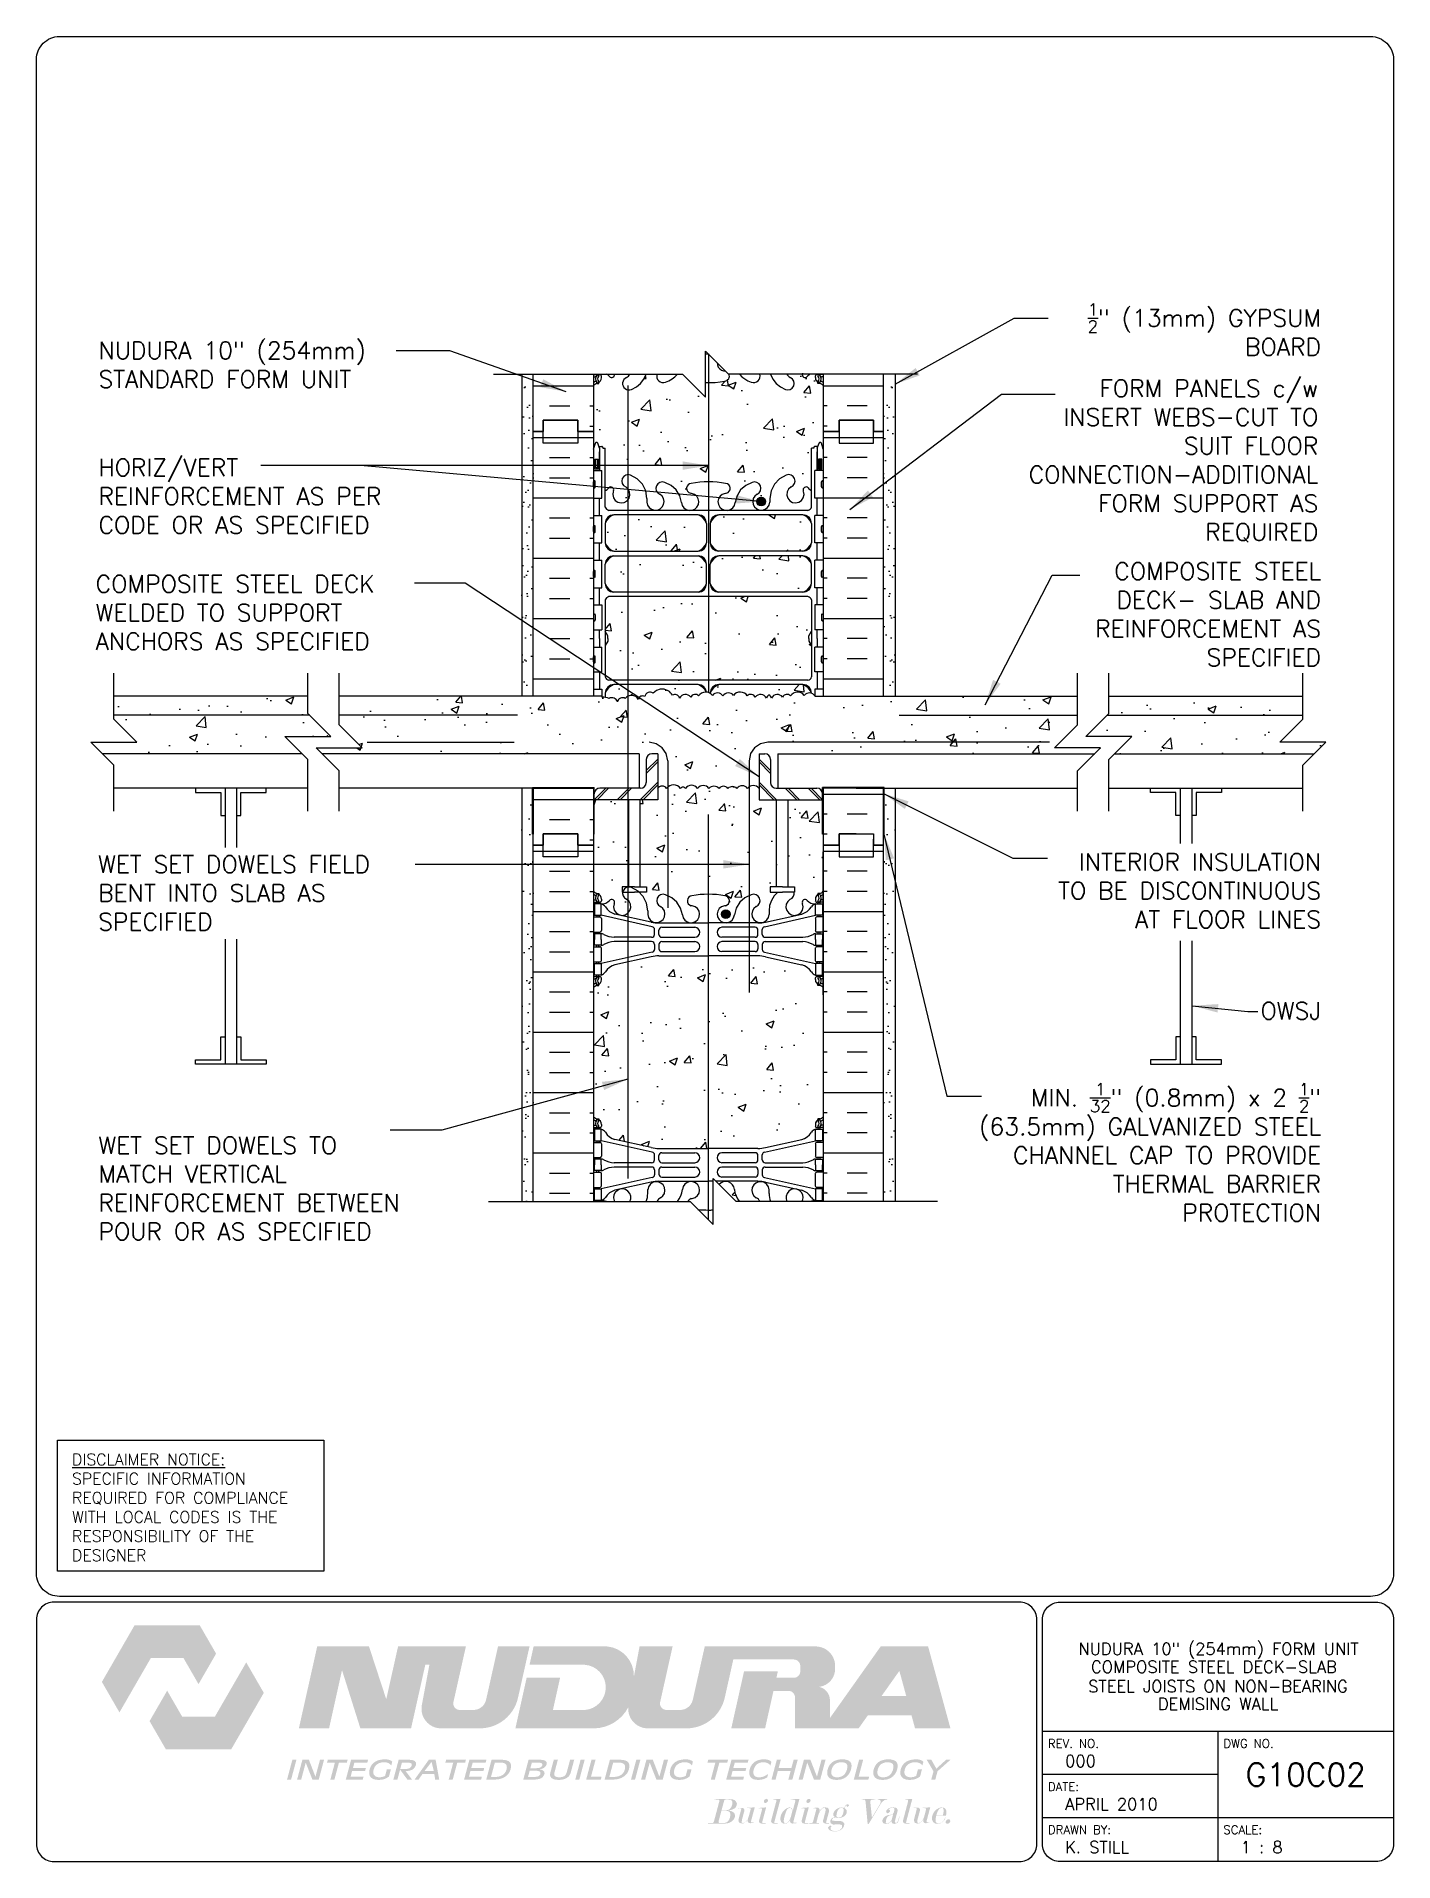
# Paper-space layout 'G10C02' of a CAD drawing. Header units: inches. Extents: x 0.42 to 7.8, y 0.49 to 10.41.
# The model-space entities are those that its viewports show. They can reach past a viewport. Long polylines and large blocks are cut down to what shows.
import ezdxf
from ezdxf.enums import TextEntityAlignment as Align

# ---------------------------------------------------------------- set-up
doc = ezdxf.new("R2010")
doc.units = ezdxf.units.IN
doc.header["$LTSCALE"] = 0.5
doc.header["$MEASUREMENT"] = 0
doc.linetypes.add('DASHED2', pattern=[0.375, 0.25, -0.125])
doc.linetypes.add('HIDDEN2', pattern=[0.1875, 0.125, -0.0625])
for name, color, linetype in [('HATCH', 12, 'Continuous'), ('line25', 2, 'Continuous'), ('LINE3', 3, 'Continuous'), ('LINE50', 5, 'Continuous'), ('LINE9', 9, 'Continuous'), ('LOGO', 7, 'Continuous'), ('TBK_LINE65', 3, 'Continuous'), ('TBK_TEXT', 4, 'Continuous'), ('TEXT', 4, 'Continuous'), ('Web_Edge', 9, 'Continuous')]:
    doc.layers.add(name, color=color, linetype=linetype)
doc.styles.add('DIM', font='romans.shx', dxfattribs={"width": 0.7})
doc.styles.add('ROMANS', font='romans.shx', dxfattribs={"height": 0.75})
doc.styles.get("Standard").update_dxf_attribs({"font": 'romans.shx', "height": 0.75})
doc.linetypes.add('STEEL', pattern='A,0.5,-0.2,["X",Standard,S=0.1,R=0,X=-0.1,Y=-0.05],-0.1', length=0.8)
doc.dimstyles.new('ext_12', dxfattribs={"dimscale": 12, "dimtxt": 0.09375, "dimasz": 0.09375, "dimexe": 0.09375, "dimexo": 0.0625, "dimgap": 0.0625, "dimtad": 1, "dimdec": 1, "dimzin": 3, "dimdsep": 46, "dimlunit": 4, "dimtxsty": 'DIM', "dimcen": 0.09, "dimdle": 0.09375, "dimclrt": 4, "dimadec": 0, "dimazin": 0, "dimtfac": 1, "dimtdec": 1, "dimtmove": 2, "dimatfit": 3, "dimfxl": 1, "dimfrac": 2, "dimtolj": 1, "dimtzin": 0, "dimarcsym": 0})
pattern_1 = [(37.5, (278.6297, 32.35325), (-0.0314967, 0.963412), [0, -0.76, 0, -0.85, 0, -0.8125]), (7.5, (278.6297, 32.3532), (0.884888, 1.411073), [0, -0.41, 0, -0.685, 0, -0.2625]), (327.5, (278.0147, 32.35325), (1.557071, 0.0028295), [0, -0.25, 0, -0.9, 0, -1.175]), (317.5, (278.0147, 32.3532), (1.503063, 0.438838), [0, -0.125, 0, -0.59, 0, -0.675])]
pattern_2 = [(142.5, (512.034, 32.35325), (0.0314967, 0.963412), [0, -0.76, 0, -0.85, 0, -0.8125]), (172.5, (512.034, 32.3532), (-0.884888, 1.411073), [0, -0.41, 0, -0.685, 0, -0.2625]), (212.5, (512.649, 32.35325), (-1.557071, 0.0028295), [0, -0.25, 0, -0.9, 0, -1.175]), (222.5, (512.649, 32.3532), (-1.503063, 0.438838), [0, -0.125, 0, -0.59, 0, -0.675])]

psp = doc.layouts.new('G10C02')

# ---------------------------------------------------------------- texts
at = {"layer": 'TBK_TEXT', "color": 7, "style": 'ROMANS'}
for s, p in [('REV. NO.', (5.9215, 1.107)), ('DWG NO.', (6.876, 1.107)), ('DATE:', (5.9215, 0.8726)), ('DRAWN BY:', (5.9215, 0.6382)), ('SCALE:', (6.876, 0.6382))]:
    psp.add_text(s, height=0.04688, dxfattribs=at).set_placement(p)
at = {"layer": 'TEXT', "insert": (0.6134, 2.7065), "char_height": 0.0625, "width": 1.41371, "attachment_point": 1, "style": 'ROMANS'}
psp.add_mtext('{\\Fromans.shx|c1;\\LDISCLAIMER NOTICE:\\l\\PSPECIFIC INFORMATION REQUIRED FOR COMPLIANCE WITH LOCAL CODES IS THE RESPONSIBILITY OF THE DESIGNER}', dxfattribs=at)

msp = doc.modelspace()

# ---------------------------------------------------------------- texts
at = {"layer": 'TEXT', "char_height": 0.75, "style": 'ROMANS'}
for s, insert, width, attachment_point in [('\\A1;{\\H0.7x;\\S1/2;}" (13mm) GYPSUM BOARD', (421.995, 189.807), 12.19083, 6), ('NUDURA 10" (254mm) STANDARD FORM UNIT', (368.792, 188.272), 14.63878, 4), ('FORM PANELS c/w INSERT WEBS-CUT TO SUIT FLOOR CONNECTION-ADDITIONAL FORM SUPPORT AS REQUIRED', (421.872, 184.086), 14.34197, 6), ('HORIZ/VERT REINFORCEMENT AS PER CODE OR AS SPECIFIED', (368.792, 182.554), 14.5082, 4), ('\\A1;COMPOSITE STEEL DECK- SLAB AND REINFORCEMENT AS SPECIFIED', (421.995, 177.417), 13.90931, 6), ('\\A1;COMPOSITE STEEL DECK WELDED TO SUPPORT ANCHORS AS SPECIFIED', (368.669, 177.489), 13.90931, 4), ('WET SET DOWELS FIELD BENT INTO SLAB AS SPECIFIED', (368.777, 166.916), 13.80847, 1), ('\\A1;INTERIOR INSULATION TO BE DISCONTINUOUS AT FLOOR LINES', (421.995, 165.391), 13.00001, 6), ('\\A1;OWSJ', (421.995, 160.165), 12.22718, 6), ('\\A1;MIN. {\\H0.7x;\\S1/32;}" (0.8mm) x 2 {\\H0.7x;\\S1/2;}" (63.5mm) GALVANIZED STEEL CHANNEL CAP TO PROVIDE THERMAL BARRIER PROTECTION  ', (421.995, 154.01), 16.71576, 6), ('WET SET DOWELS TO MATCH VERTICAL REINFORCEMENT BETWEEN POUR OR AS SPECIFIED', (368.792, 152.439), 14.34197, 4)]:
    msp.add_mtext(s, dxfattribs=dict(at, insert=insert, width=width, attachment_point=attachment_point))

# ---------------------------------------------------------------- blocks, each defined once
blk = doc.blocks.new('TITLEBLOCK-Tag')
at = {"style": 'ROMANS'}
for tag, height, p in [('TITLE_LINE_1', 0.065, (0.927, -0.1328)), ('TITLE_LINE_2', 0.065, (0.9294, -0.2258)), ('CENTRE-LINE-3', 0.065, (0.927, -0.3246)), ('TITLE_LINE_4', 0.065, (0.927, -0.4299)), ('TITLE_LINE_5', 0.065, (0.927, -0.526)), ('DWG', 0.125, (1.4043, -0.9102))]:
    blk.add_attdef(tag, text='', height=height, dxfattribs=at).set_placement(p, align=Align.MIDDLE_CENTER)
for tag, p in [('LATEST_REVISION', (0.0954, -0.8366)), ('REVISION_DATE', (0.0954, -1.071)), ('DRAWN_BY', (0.0954, -1.3053)), ('SCALE', (1.0499, -1.3053))]:
    blk.add_attdef(tag, text='', height=0.065, dxfattribs=at).set_placement(p, align=Align.MIDDLE_LEFT)

# ---------------------------------------------------------------- hatches: boundary and pattern name
at = {"layer": 'HATCH'}
h = msp.add_hatch(dxfattribs=at)
h.set_pattern_fill('AR-CONC', color=256, scale=0.5)
h.set_pattern_definition([(50, (0, 0), (3.5863, -0.31376), [0.375, -4.125]), (355, (0, 0), (-0.693757, 3.76096), [0.3, -3.3]), (100.45144, (0.299, -0.026), (2.892544, 3.4472), [0.3187, -3.50571]), (46.1842, (0, 1), (5.336207, -0.827596), [0.5625, -6.1875]), (96.6356, (0.4447, 0.931), (4.67331, 4.870593), [0.47805, -5.25857]), (351.1842, (0, 1), (4.67331, 4.87059), [0.45, -4.95]), (21, (0.5, 0.75), (2.984535, -2.013094), [0.375, -4.125]), (326, (0.5, 0.75), (1.216577, 3.62575), [0.3, -3.3]), (71.45144, (0.7487, 0.5822), (4.201112, 1.612656), [0.3187, -3.50571]), (37.5, (0, 0), (0.0607993, 1.6644693), [0, -3.26, 0, -3.35, 0, -3.3125]), (7.5, (0, 0), (1.315348, 1.9720586), [0, -1.91, 0, -3.185, 0, -1.2625]), (327.5, (-1.115, 0), (2.669112, -0.1127744), [0, -1.25, 0, -3.9, 0, -5.175]), (317.5, (-1.615, 0), (2.915931, 0.500525), [0, -1.625, 0, -2.59, 0, -3.675])])
h.paths.add_polyline_path([(400.332, 185.367), (400.332, 187.367, 0.08841), (400.186, 187.464), (400.096, 187.464), (400.096, 187.506, -0.249069), (399.986, 187.713), (399.986, 187.78, -0.414214), (400.048, 187.843), (399.73, 187.845, 0.072489), (399.633, 187.762, -0.764001), (399.416, 187.867), (398.749, 187.867, 0.143503), (398.895, 187.714, -1), (398.681, 187.203, -0.223023), (398.033, 187.867), (397.566, 187.867, -0.648279), (397.198, 187.52, -0.153931), (396.681, 187.867), (396.228, 187.867, -0.507939), (396.046, 187.562, -0.055842), (395.207, 187.5), (395.207, 186.867), (394.207, 187.867), (393.982, 187.867, -0.153931), (393.466, 187.52, -0.648279), (393.097, 187.867), (392.631, 187.867, -0.223023), (391.983, 187.203, -1), (391.769, 187.714, 0.143503), (391.915, 187.867), (391.248, 187.867, -0.763977), (391.03, 187.762, 0.09782), (390.895, 187.867), (390.615, 187.843, -0.414214), (390.678, 187.78), (390.678, 187.713, -0.249069), (390.568, 187.506), (390.568, 187.464), (390.478, 187.464, 0.088416), (390.332, 187.367), (390.332, 185.367), (390.332, 184.607), (390.411, 184.849, -0.725737), (390.517, 184.868), (390.566, 184.718), (390.692, 184.718, -0.414214), (390.742, 184.668), (390.742, 184.638), (390.842, 184.638), (390.842, 182.801, 0.108933), (390.994, 182.914, -0.8344), (391.206, 182.788), (391.194, 182.767, 2.155404), (391.733, 182.961, -1), (391.947, 183.473, -0.311223), (392.655, 182.457), (392.655, 182.292, 1.661382), (393.216, 182.644, -1), (393.43, 183.155, -0.307094), (394.168, 182.26, 1.604516), (394.727, 182.636, 0.055617), (394.548, 182.681, -0.843243), (394.582, 183.114, -0.049932), (395.332, 183.178, -0.049932), (396.082, 183.114, -0.843243), (396.116, 182.681, 0.055617), (395.937, 182.636, 1.604516), (396.495, 182.26, -0.307094), (397.234, 183.155, -1), (397.448, 182.644, 1.661382), (398.009, 182.292), (398.008, 182.437, -0.316114), (398.717, 183.473, -1), (398.931, 182.961, 2.155404), (399.469, 182.767), (399.458, 182.788, -0.834375), (399.669, 182.914, 0.10894), (399.822, 182.801), (399.822, 184.638), (399.922, 184.638), (399.922, 184.668, -0.414214), (399.972, 184.718), (400.098, 184.718), (400.141, 184.849, -0.725737), (400.247, 184.868), (400.332, 184.607)])
h.paths.add_polyline_path([(395.256, 181.373, 0.225652), (394.881, 181.748), (391.217, 181.748, 0.225652), (390.842, 181.373), (390.842, 180.533, 0.225652), (391.217, 180.158), (394.881, 180.158, 0.225652), (395.256, 180.533)])
h.paths.add_polyline_path([(395.256, 179.592, 0.225652), (394.881, 179.967), (391.217, 179.967, 0.225652), (390.842, 179.592), (390.842, 178.751, 0.225652), (391.217, 178.376), (394.881, 178.376, 0.225652), (395.256, 178.751)])
h.paths.add_polyline_path([(399.822, 179.592, 0.225652), (399.447, 179.967), (395.783, 179.967, 0.225652), (395.408, 179.592), (395.408, 178.751, 0.225652), (395.783, 178.376), (399.447, 178.376, 0.225652), (399.822, 178.751)])
h.paths.add_polyline_path([(399.822, 181.373, 0.225652), (399.447, 181.748), (395.783, 181.748, 0.225652), (395.408, 181.373), (395.408, 180.533, 0.225652), (395.783, 180.158), (399.447, 180.158, 0.225652), (399.822, 180.533)])
h.paths.add_polyline_path([(399.822, 176.054), (399.702, 176.254), (399.702, 176.367), (399.702, 176.479), (399.822, 176.679), (399.822, 178.04, 0.268138), (399.661, 178.189), (391.003, 178.189, 0.268156), (390.842, 178.04), (390.842, 176.679), (390.962, 176.479), (390.962, 176.367), (390.962, 176.254), (390.842, 176.054), (390.842, 174.693, 0.268156), (391.003, 174.545), (399.661, 174.545, 0.268138), (399.822, 174.693)])
h.paths.add_polyline_path([(394.881, 174.357), (391.217, 174.357, 0.225652), (390.842, 173.982), (390.842, 173.804, -0.074378), (391.012, 173.751, -0.520567), (391.371, 173.608, -0.520567), (391.713, 173.755, -0.520567), (392.285, 173.715, -0.520567), (392.567, 173.836, -0.520567), (392.929, 173.992, -0.362673), (393.582, 174.091, -0.132818), (393.768, 173.896, -0.520567), (394.072, 173.775, -0.520567), (394.563, 173.818, -0.520567), (394.908, 173.867, -0.268957), (395.235, 174.034, 0.202087)])
h.paths.add_polyline_path([(411.395, 173.851), (399.967, 173.851), (399.967, 173.867, 0.513851), (399.506, 173.889, 0.520567), (398.908, 173.867, 0.520567), (398.563, 173.818, 0.520567), (398.072, 173.775, 0.222996), (397.967, 173.908, 0.222996), (397.861, 173.775, 0.520567), (397.371, 173.818, 0.520567), (397.026, 173.867, 0.520567), (396.427, 173.889, 0.513851), (395.967, 173.867, 0.513851), (395.506, 173.889, 0.520567), (394.908, 173.867, 0.520567), (394.563, 173.818, 0.520567), (394.072, 173.775, 0.520567), (393.768, 173.896, 0.132818), (393.582, 174.091, 0.362673), (392.929, 173.992, 0.520567), (392.567, 173.836, 0.520567), (392.285, 173.715, 0.520567), (391.713, 173.755, 0.520567), (391.371, 173.608, 0.520567), (391.012, 173.751, 0.074378), (390.842, 173.804, 0.060531), (390.697, 173.81), (390.697, 173.851), (379.269, 173.851), (379.269, 172.601), (380.269, 171.601), (378.269, 171.601), (378.519, 171.351), (392.313, 171.351), (392.313, 169.851), (392.377, 169.851, 0.414214), (392.627, 170.101), (392.627, 171.101, -0.414214), (392.877, 171.351), (393.127, 171.351), (393.127, 169.847, -0.506637), (393.516, 169.839, -0.520567), (394.12, 169.839, -0.520567), (394.332, 169.839, -0.520567), (394.863, 169.839, -0.520567), (395.349, 169.839, -0.435584), (395.796, 169.839, -0.484254), (396.184, 169.839, -0.42751), (396.576, 169.839, -0.520567), (397.039, 169.839, -0.522), (397.536, 169.838), (397.536, 171.351), (397.786, 171.351, -0.414214), (398.036, 171.101), (398.036, 170.101, 0.414214), (398.286, 169.851), (398.351, 169.851), (398.351, 171.351), (412.145, 171.351), (412.395, 171.601), (410.395, 171.601), (411.395, 172.601)])
h.paths.add_polyline_path([(399.506, 173.889, -0.319149), (399.822, 173.981), (399.822, 173.982, 0.225652), (399.447, 174.357), (395.783, 174.357, 0.225652), (395.408, 173.982), (395.408, 173.979, -0.091779), (395.506, 173.889, -0.513851), (395.967, 173.867, -0.513851), (396.427, 173.889, -0.520567), (397.026, 173.867, -0.520567), (397.371, 173.818, -0.520567), (397.861, 173.775, -0.222996), (397.967, 173.908, -0.222996), (398.072, 173.775, -0.520567), (398.563, 173.818, -0.520567), (398.908, 173.867, -0.520567)])
h.paths.add_polyline_path([(376.904, 172.101), (378.904, 172.101), (377.983, 173.022), (369.466, 173.022), (369.466, 172.851), (370.466, 171.851), (368.466, 171.851), (368.966, 171.351), (377.654, 171.351)])
h.paths.add_polyline_path([(377.904, 173.851), (369.466, 173.851), (369.466, 173.022), (377.983, 173.022), (377.904, 173.101)])
h.paths.add_polyline_path([(421.197, 172.851), (421.197, 173.022), (412.68, 173.022), (411.76, 172.101), (413.76, 172.101), (413.01, 171.351), (421.697, 171.351), (422.197, 171.851), (420.197, 171.851)])
h.paths.add_polyline_path([(421.197, 173.851), (412.76, 173.851), (412.76, 173.101), (412.68, 173.022), (421.197, 173.022)])
h.paths.add_polyline_path([(398.301, 169.351), (397.536, 169.351), (397.536, 169.838, 0.522), (397.039, 169.839, 0.520567), (396.576, 169.839, 0.42751), (396.184, 169.839, 0.484254), (395.796, 169.839, 0.435584), (395.349, 169.839, 0.520567), (394.863, 169.839, 0.520567), (394.332, 169.839, 0.520567), (394.12, 169.839, 0.463125), (393.56, 169.891), (393.56, 165.18, -0.280812), (394.204, 164.318, 1.604516), (394.763, 164.693, 0.044004), (394.622, 164.733, -0.921438), (394.618, 165.171, -0.047544), (395.332, 165.236, -0.047544), (396.046, 165.171, -0.921438), (396.042, 164.733, 0.044004), (395.901, 164.693, 1.604516), (396.459, 164.318, -0.307094), (397.198, 165.213, -1), (397.412, 164.702, 1.661382), (397.973, 164.349), (397.972, 164.495, -0.220594), (398.349, 165.333), (398.022, 165.333), (398.022, 165.559), (398.301, 165.559)])
h.paths.add_polyline_path([(400.332, 167.851), (400.301, 167.851), (400.301, 169.351), (398.801, 169.351), (398.801, 165.559), (399.079, 165.559), (399.079, 165.333), (399.059, 165.333, -0.360987), (398.895, 165.019, 2.155404), (399.433, 164.825), (399.422, 164.846, -0.834375), (399.633, 164.972, 0.23174), (399.991, 164.821), (400.096, 164.821), (400.096, 164.891), (400.048, 164.891, -0.414214), (399.986, 164.953), (399.986, 165.021, -0.249069), (400.096, 165.228), (400.096, 165.269), (400.186, 165.269, 0.08841), (400.332, 165.367)])
h.paths.add_polyline_path([(393.56, 169.891, 0.046283), (393.516, 169.839, 0.506637), (393.127, 169.847), (393.127, 169.351), (392.363, 169.351), (392.363, 165.559), (392.642, 165.559), (392.642, 165.333), (392.315, 165.333, -0.21593), (392.691, 164.514), (392.691, 164.349, 1.661382), (393.252, 164.702, -1), (393.466, 165.213, -0.024195), (393.56, 165.18)])
h.paths.add_polyline_path([(391.863, 169.351), (390.363, 169.351), (390.363, 167.851), (390.332, 167.851), (390.332, 167.367), (390.332, 165.367, 0.088416), (390.478, 165.269), (390.568, 165.269), (390.568, 165.228, -0.249069), (390.678, 165.021), (390.678, 164.953, -0.414214), (390.615, 164.891), (390.568, 164.891), (390.568, 164.821), (390.673, 164.821, 0.231736), (391.03, 164.972, -0.8344), (391.242, 164.846), (391.23, 164.825, 2.155404), (391.769, 165.019, -0.360987), (391.605, 165.333), (391.584, 165.333), (391.584, 165.559), (391.863, 165.559)])
h.paths.add_polyline_path([(400.332, 161.174, 0.08841), (400.186, 161.272), (400.096, 161.272), (400.096, 161.313, -0.249069), (399.986, 161.521), (399.986, 161.588, -0.414214), (400.048, 161.651), (400.096, 161.651), (400.096, 161.721), (399.991, 161.721, -0.155529), (399.815, 161.855, 0.180914), (399.397, 162.166), (397.817, 162.519, 0.054974), (397.49, 162.555), (395.332, 162.555), (393.174, 162.555, 0.054974), (392.847, 162.519), (391.266, 162.166, 0.180914), (390.849, 161.855, -0.155529), (390.673, 161.721), (390.568, 161.721), (390.568, 161.651), (390.615, 161.651, -0.414214), (390.678, 161.588), (390.678, 161.521, -0.249069), (390.568, 161.313), (390.568, 161.272), (390.478, 161.272, 0.088416), (390.332, 161.174), (390.332, 155.559, 0.088416), (390.478, 155.462), (390.568, 155.462), (390.568, 155.42, -0.249069), (390.678, 155.213), (390.678, 155.145, -0.414214), (390.615, 155.083), (390.568, 155.083), (390.568, 155.013), (390.673, 155.013, -0.155529), (390.849, 154.879, 0.180914), (391.266, 154.567), (392.847, 154.214, 0.054974), (393.174, 154.178), (395.332, 154.178), (397.49, 154.178, 0.054974), (397.817, 154.214), (399.397, 154.567, 0.180914), (399.815, 154.879, -0.155529), (399.991, 155.013), (400.096, 155.013), (400.096, 155.083), (400.048, 155.083, -0.414214), (399.986, 155.145), (399.986, 155.213, -0.249069), (400.096, 155.42), (400.096, 155.462), (400.186, 155.462, 0.08841), (400.332, 155.559)])
h.paths.add_polyline_path([(394.202, 152.393, -0.140509), (393.982, 151.867), (394.435, 151.867, -0.234755), (394.584, 151.994, 0.055617), (394.763, 152.04, 1.661382)])
h.paths.add_polyline_path([(395.535, 151.502, -0.013449), (395.332, 151.497, -0.030026), (394.879, 151.522), (395.535, 150.867)])
h.paths.add_polyline_path([(395.798, 152.603), (396.535, 151.867), (396.681, 151.867, -0.140509), (396.462, 152.393, 0.676263)])
h.paths.add_polyline_path([(397.973, 152.384, 1.661382), (397.412, 152.031, -0.213387), (397.566, 151.867), (398.033, 151.867, -0.082475), (397.972, 152.219)])
h.paths.add_polyline_path([(398.749, 151.867), (399.416, 151.867, -0.042992), (399.422, 151.887), (399.433, 151.909, 1.536615)])
h.paths.add_polyline_path([(392.691, 152.384), (392.691, 152.219, -0.082475), (392.631, 151.867), (393.097, 151.867, -0.213387), (393.252, 152.031, 1.661382)])
h.paths.add_polyline_path([(391.23, 151.909), (391.242, 151.887, -0.042992), (391.248, 151.867), (391.915, 151.867, 1.536615)])
h = msp.add_hatch(dxfattribs=at)
h.set_pattern_fill('AR-SAND', color=256, scale=0.5, style=0)
h.set_pattern_definition(pattern_2)
h.paths.add_polyline_path([(387.207, 178.542), (387.707, 178.358), (387.707, 173.851), (387.207, 173.851)])
h.paths.add_polyline_path([(387.207, 187.867), (387.707, 187.867), (387.707, 178.867), (387.707, 178.358), (387.207, 178.542)])
h = msp.add_hatch(dxfattribs=at)
h.set_pattern_fill('INSUL', color=256, scale=7, style=0)
h.set_pattern_definition([(0, (-2535.8298, -211.6428), (0, 2.625), []), (0, (-2535.8298, -210.7678), (0, 2.625), [0.875, -0.875]), (0, (-2535.8298, -209.8928), (0, 2.625), [0.875, -0.875])])
h.paths.add_polyline_path([(390.332, 187.867), (387.707, 187.867), (387.707, 185.367), (388.144, 185.367), (388.144, 185.867), (389.644, 185.867), (389.644, 185.367), (390.332, 185.367)])
h = msp.add_hatch(dxfattribs=at)
h.set_pattern_fill('INSUL', color=256, scale=7, style=0)
h.set_pattern_definition([(180, (3326.4934, -211.6428), (0, 2.625), []), (180, (3326.4934, -210.7678), (0, 2.625), [0.875, -0.875]), (180, (3326.4934, -209.8928), (0, 2.625), [0.875, -0.875])])
h.paths.add_polyline_path([(402.957, 187.867), (400.332, 187.867), (400.332, 185.367), (401.019, 185.367), (401.019, 185.867), (402.519, 185.867), (402.519, 185.367), (402.957, 185.367)])
h = msp.add_hatch(dxfattribs=at)
h.set_pattern_fill('AR-SAND', color=256, scale=0.5, style=0)
h.set_pattern_definition(pattern_1)
h.paths.add_polyline_path([(403.457, 178.542), (402.957, 178.358), (402.957, 173.851), (403.457, 173.851)])
h.paths.add_polyline_path([(403.457, 187.867), (402.957, 187.867), (402.957, 178.867), (402.957, 178.358), (403.457, 178.542)])
h = msp.add_hatch(dxfattribs=at)
h.set_pattern_fill('INSUL', color=256, scale=7, style=0)
h.set_pattern_definition([(0, (-2535.8298, -229.6428), (0, 2.625), []), (0, (-2535.8298, -228.7678), (0, 2.625), [0.875, -0.875]), (0, (-2535.8298, -227.8928), (0, 2.625), [0.875, -0.875])])
h.paths.add_polyline_path([(390.332, 169.851), (387.707, 169.851), (387.707, 167.367), (388.144, 167.367), (388.144, 167.867), (389.644, 167.867), (389.644, 167.367), (390.332, 167.367)])
h.paths.add_polyline_path([(387.707, 173.851), (390.332, 173.851), (390.332, 185.367), (389.644, 185.367), (389.644, 185.867), (388.144, 185.867), (388.144, 185.367), (387.707, 185.367)])
h = msp.add_hatch(dxfattribs=at)
h.set_pattern_fill('INSUL', color=256, scale=7, style=0)
h.set_pattern_definition([(180, (3326.4934, -229.6428), (0, 2.625), []), (180, (3326.4934, -228.7678), (0, 2.625), [0.875, -0.875]), (180, (3326.4934, -227.8928), (0, 2.625), [0.875, -0.875])])
h.paths.add_polyline_path([(400.332, 173.851), (402.957, 173.851), (402.957, 185.367), (402.519, 185.367), (402.519, 185.867), (401.019, 185.867), (401.019, 185.367), (400.332, 185.367)])
h = msp.add_hatch(dxfattribs=at)
h.set_pattern_fill('AR-SAND', color=256, scale=0.5, style=0)
h.set_pattern_definition(pattern_2)
h.paths.add_polyline_path([(387.207, 169.851), (387.707, 169.851), (387.707, 160.867), (387.707, 151.867), (387.207, 151.867)])
h = msp.add_hatch(dxfattribs=at)
h.set_pattern_fill('INSUL', color=256, scale=7, style=0)
h.set_pattern_definition([(180, (3326.4934, -229.4052), (0, 2.625), []), (180, (3326.4934, -228.5302), (0, 2.625), [0.875, -0.875]), (180, (3326.4934, -227.6552), (0, 2.625), [0.875, -0.875])])
h.paths.add_polyline_path([(402.957, 169.864), (400.332, 169.864), (400.332, 167.604), (401.019, 167.604), (401.019, 168.104), (402.519, 168.104), (402.519, 167.604), (402.957, 167.604)])
h = msp.add_hatch(dxfattribs=at)
h.set_pattern_fill('AR-SAND', color=256, scale=0.5, style=0)
h.set_pattern_definition(pattern_1)
h.paths.add_polyline_path([(403.457, 169.851), (402.957, 169.851), (402.957, 160.867), (402.957, 151.867), (403.457, 151.867)])
h = msp.add_hatch(dxfattribs=at)
h.set_pattern_fill('INSUL', color=256, scale=7, style=0)
h.set_pattern_definition([(0, (-2535.8298, -247.6428), (0, 2.625), []), (0, (-2535.8298, -246.7678), (0, 2.625), [0.875, -0.875]), (0, (-2535.8298, -245.8928), (0, 2.625), [0.875, -0.875])])
h.paths.add_polyline_path([(387.707, 151.867), (390.332, 151.867), (390.332, 167.367), (389.644, 167.367), (389.644, 167.867), (388.144, 167.867), (388.144, 167.367), (387.707, 167.367)])
h = msp.add_hatch(dxfattribs=at)
h.set_pattern_fill('INSUL', color=256, scale=7, style=0)
h.set_pattern_definition([(180, (3326.4934, -247.6428), (0, 2.625), []), (180, (3326.4934, -246.7678), (0, 2.625), [0.875, -0.875]), (180, (3326.4934, -245.8928), (0, 2.625), [0.875, -0.875])])
h.paths.add_polyline_path([(400.332, 151.867), (402.957, 151.867), (402.957, 167.367), (402.519, 167.367), (402.519, 167.867), (401.019, 167.867), (401.019, 167.367), (400.332, 167.367)])
at = {"layer": 'LINE3'}
for points in [[(397.447, 182.319, 1), (397.822, 182.319, 1)], [(395.9, 164.369, 1), (396.275, 164.369, 1)]]:
    msp.add_hatch(color=256, dxfattribs=at).paths.add_polyline_path(points)

# ---------------------------------------------------------------- linework, layer by layer
at = {"layer": 'HATCH', "linetype": 'HIDDEN2'}
for p, q in [((380.483, 171.851), (392.748, 171.851)), ((393.127, 171.116), (392.627, 170.616)), ((392.627, 171.101), (392.627, 170.101)), ((393.127, 170.991), (392.627, 170.491)), ((393.127, 171.351), (392.877, 171.351)), ((393.127, 171.351), (393.127, 169.351)), ((393.56, 171.039), (393.56, 160.961)), ((393.127, 170.116), (392.363, 169.351)), ((393.127, 169.991), (392.488, 169.351)), ((390.863, 169.851), (390.363, 169.351)), ((390.363, 169.351), (390.363, 169.601)), ((393.127, 169.351), (390.363, 169.351)), ((390.988, 169.851), (390.488, 169.351)), ((392.377, 169.851), (390.613, 169.851)), ((391.863, 169.851), (391.363, 169.351)), ((391.988, 169.851), (391.488, 169.351)), ((391.863, 165.559), (391.863, 169.351)), ((392.363, 165.559), (392.363, 169.351))]:
    msp.add_line(p, q, dxfattribs=at)
at = {"layer": 'HATCH'}
for p, q in [((397.536, 171.116), (398.036, 170.616)), ((397.536, 170.991), (398.036, 170.491)), ((397.536, 170.116), (398.301, 169.351)), ((397.536, 169.991), (398.176, 169.351)), ((398.676, 169.851), (399.176, 169.351)), ((398.801, 169.851), (399.301, 169.351)), ((399.676, 169.851), (400.176, 169.351)), ((399.801, 169.851), (400.301, 169.351))]:
    msp.add_line(p, q, dxfattribs=at)
for points in [[(399.967, 173.867, 0.513851), (399.506, 173.889, 0.520567), (398.908, 173.867, 0.520567), (398.563, 173.818, 0.520567), (398.072, 173.775, 0.222996), (397.967, 173.908, 0.222996), (397.861, 173.775, 0.520567), (397.371, 173.818, 0.520567), (397.026, 173.867, 0.520567), (396.427, 173.889, 0.513851), (395.967, 173.867, 0.513851), (395.506, 173.889, 0.520567), (394.908, 173.867, 0.520567), (394.563, 173.818, 0.520567), (394.072, 173.775, 0.520567), (393.768, 173.896, 0.132818), (393.582, 174.091, 0.362673), (392.929, 173.992, 0.520567), (392.567, 173.836, 0.520567), (392.285, 173.715, 0.520567), (391.713, 173.755, 0.520567), (391.371, 173.608, 0.520567), (391.012, 173.751, 0.135519), (390.697, 173.81)], [(397.536, 169.839, 0.520567), (397.039, 169.839, 0.520567), (396.576, 169.839, 0.42751), (396.184, 169.839, 0.484254), (395.796, 169.839, 0.435584), (395.349, 169.839, 0.520567), (394.863, 169.839, 0.520567), (394.332, 169.839, 0.520567), (394.12, 169.839, 0.520567), (393.516, 169.839, 0.520567), (393.121, 169.839)]]:
    msp.add_lwpolyline(points, format="xyb", dxfattribs=at)
at = {"layer": 'HATCH', "linetype": 'HIDDEN2'}
for points in [[(392.113, 165.559), (391.584, 165.559), (391.584, 165.333), (391.844, 165.333)], [(391.844, 165.333), (392.113, 165.333)], [(392.113, 165.559), (392.642, 165.559), (392.642, 165.333), (392.113, 165.333)]]:
    msp.add_lwpolyline(points, dxfattribs=at)
for centre, radius, start, end in [((392.748, 171.039), 0.812, 0, 90), ((392.877, 171.101), 0.25, 90, 180), ((392.377, 170.101), 0.25, 270, 0), ((390.613, 169.601), 0.25, 90, 180)]:
    msp.add_arc(centre, radius, start, end, dxfattribs=at)
at = {"layer": 'line25'}
for p, q in [((390.332, 187.867), (390.332, 185.367)), ((400.332, 187.867), (400.332, 185.367)), ((390.332, 185.367), (390.332, 173.851)), ((400.332, 185.367), (400.332, 173.867)), ((400.332, 185.367), (400.332, 173.851)), ((390.332, 183.672), (390.697, 183.672)), ((390.697, 182.472), (390.697, 183.672)), ((400.332, 183.672), (399.967, 183.672)), ((399.967, 182.472), (399.967, 183.672)), ((390.332, 182.472), (390.697, 182.472)), ((400.332, 182.472), (399.967, 182.472)), ((390.332, 181.722), (390.697, 181.722)), ((390.697, 180.522), (390.697, 181.722)), ((400.332, 181.722), (399.967, 181.722)), ((399.967, 180.522), (399.967, 181.722)), ((390.332, 180.522), (390.697, 180.522)), ((400.332, 180.522), (399.967, 180.522)), ((390.332, 179.772), (390.697, 179.772)), ((390.697, 178.572), (390.697, 179.772)), ((400.332, 179.772), (399.967, 179.772)), ((399.967, 178.572), (399.967, 179.772)), ((390.332, 178.572), (390.697, 178.572)), ((400.332, 178.572), (399.967, 178.572)), ((390.332, 177.822), (390.697, 177.822)), ((390.697, 177.822), (390.697, 176.742)), ((400.332, 177.822), (399.967, 177.822)), ((399.967, 177.822), (399.967, 176.742)), ((390.332, 176.742), (390.697, 176.742)), ((400.332, 176.742), (399.967, 176.742)), ((390.332, 175.992), (390.697, 175.992)), ((390.697, 174.912), (390.697, 175.992)), ((400.332, 175.992), (399.967, 175.992)), ((399.967, 174.912), (399.967, 175.992)), ((390.332, 174.912), (390.697, 174.912)), ((400.332, 174.912), (399.967, 174.912)), ((390.332, 174.162), (390.697, 174.162)), ((390.697, 174.162), (390.697, 173.81)), ((400.332, 174.162), (399.967, 174.162)), ((399.967, 174.162), (399.967, 173.851)), ((377.904, 173.851), (369.466, 173.851)), ((390.697, 173.851), (379.269, 173.851)), ((399.967, 173.851), (411.395, 173.851)), ((412.76, 173.851), (421.197, 173.851)), ((397.536, 171.351), (397.536, 169.351)), ((397.536, 171.351), (397.786, 171.351)), ((398.036, 171.101), (398.036, 170.101)), ((387.676, 167.851), (387.676, 169.883)), ((387.676, 169.883), (390.363, 169.883)), ((387.707, 169.851), (390.332, 169.851)), ((387.707, 169.851), (387.707, 167.851)), ((390.332, 169.851), (390.332, 167.367)), ((390.332, 169.851), (390.332, 167.851)), ((390.363, 167.851), (390.363, 169.883)), ((397.536, 169.351), (400.301, 169.351)), ((398.286, 169.851), (400.051, 169.851)), ((398.301, 165.559), (398.301, 169.351)), ((398.801, 165.559), (398.801, 169.351)), ((402.988, 169.883), (400.301, 169.883)), ((400.301, 167.851), (400.301, 169.883)), ((400.301, 169.351), (400.301, 169.601)), ((402.957, 169.851), (400.332, 169.851)), ((400.332, 169.851), (400.332, 167.851)), ((400.332, 169.614), (400.332, 151.867)), ((402.957, 169.851), (402.957, 167.851)), ((402.988, 167.851), (402.988, 169.883)), ((387.707, 167.851), (387.676, 167.851)), ((390.332, 167.851), (390.363, 167.851)), ((400.332, 167.851), (400.301, 167.851)), ((402.957, 167.851), (402.988, 167.851)), ((390.332, 167.367), (390.332, 151.867)), ((400.332, 160.867), (400.332, 167.085))]:
    msp.add_line(p, q, dxfattribs=at)
at = {"layer": 'line25', "color": 192}
for p, q in [((377.904, 169.851), (369.466, 169.851)), ((388.894, 169.851), (379.269, 169.851)), ((401.769, 169.851), (411.395, 169.851)), ((412.76, 169.851), (421.197, 169.851))]:
    msp.add_line(p, q, dxfattribs=at)
at = {"layer": 'line25'}
for points in [[(398.551, 165.559), (398.022, 165.559), (398.022, 165.333), (398.551, 165.333)], [(398.551, 165.559), (399.079, 165.559), (399.079, 165.333), (398.82, 165.333)], [(398.82, 165.333), (398.551, 165.333)]]:
    msp.add_lwpolyline(points, dxfattribs=at)
for centre, start, end in [((397.786, 171.101), 0, 90), ((398.286, 170.101), 180, 270), ((400.051, 169.601), 0, 90)]:
    msp.add_arc(centre, 0.25, start, end, dxfattribs=at)
at = {"layer": 'LINE3'}
for p, q in [((395.332, 188.742), (395.332, 174.015)), ((391.832, 187.367), (391.832, 152.867)), ((410.18, 171.851), (397.916, 171.851)), ((397.103, 171.039), (397.103, 160.961)), ((395.316, 168.711), (395.316, 151.086))]:
    msp.add_line(p, q, dxfattribs=at)
for centre in [(397.635, 182.319), (396.088, 164.369)]:
    msp.add_circle(centre, 0.188, dxfattribs=at)
msp.add_arc((397.916, 171.039), 0.812, 90, 180, dxfattribs=at)
at = {"layer": 'LINE50'}
for p, q in [((387.707, 185.367), (387.707, 187.867)), ((402.957, 185.367), (402.957, 187.867)), ((387.707, 173.851), (387.707, 185.367)), ((402.957, 173.851), (402.957, 185.367)), ((387.707, 167.367), (387.707, 169.851)), ((387.707, 169.571), (387.707, 169.614)), ((387.707, 169.571), (387.707, 169.614)), ((402.957, 160.867), (402.957, 169.851)), ((402.957, 169.571), (402.957, 169.614)), ((402.957, 169.571), (402.957, 169.614)), ((401.019, 167.367), (401.019, 167.867)), ((401.019, 167.867), (402.519, 167.867)), ((402.519, 167.867), (402.519, 167.367)), ((387.707, 151.867), (387.707, 167.367)), ((400.332, 167.367), (401.019, 167.367)), ((402.519, 167.367), (402.957, 167.367)), ((402.957, 151.867), (402.957, 167.367))]:
    msp.add_line(p, q, dxfattribs=at)
for points in [[(387.707, 185.367), (388.144, 185.367), (388.144, 185.867), (389.644, 185.867), (389.644, 185.367), (390.332, 185.367)], [(390.332, 185.367), (389.644, 185.367), (389.644, 185.867), (388.144, 185.867), (388.144, 185.367), (387.707, 185.367)], [(402.957, 185.367), (402.519, 185.367), (402.519, 185.867), (401.019, 185.867), (401.019, 185.367), (400.332, 185.367)], [(400.332, 185.367), (401.019, 185.367), (401.019, 185.867), (402.519, 185.867), (402.519, 185.367), (402.957, 185.367)], [(387.707, 167.367), (388.144, 167.367), (388.144, 167.867), (389.644, 167.867), (389.644, 167.367), (390.332, 167.367)], [(390.332, 167.367), (389.644, 167.367), (389.644, 167.867), (388.144, 167.867), (388.144, 167.367), (387.707, 167.367)], [(401.769, 167.867), (401.019, 167.867), (401.019, 167.367), (400.332, 167.367)], [(402.957, 167.367), (402.519, 167.367), (402.519, 167.629)], [(402.957, 167.367), (402.519, 167.367), (402.519, 167.629)]]:
    msp.add_lwpolyline(points, dxfattribs=at)
at = {"layer": 'LINE9'}
for p, q in [((395.207, 186.867), (395.207, 188.867)), ((395.207, 188.867), (396.207, 187.867)), ((385.985, 187.867), (394.207, 187.867)), ((387.207, 187.867), (387.207, 173.867)), ((394.207, 187.867), (395.207, 186.867)), ((404.429, 187.867), (396.207, 187.867)), ((403.457, 187.867), (403.457, 173.867)), ((390.332, 182.962), (390.332, 183.182)), ((390.332, 183.127), (390.332, 183.127)), ((390.332, 183.017), (390.332, 183.017)), ((390.372, 183.222), (390.372, 183.222)), ((390.372, 182.922), (390.372, 182.922)), ((390.412, 182.962), (390.412, 183.182)), ((400.252, 182.962), (400.252, 183.182)), ((400.292, 183.222), (400.292, 183.222)), ((400.292, 182.922), (400.292, 182.922)), ((400.332, 182.962), (400.332, 183.182)), ((400.332, 183.127), (400.332, 183.127)), ((400.332, 183.017), (400.332, 183.017)), ((390.332, 181.012), (390.332, 181.232)), ((390.332, 181.177), (390.332, 181.177)), ((390.332, 181.067), (390.332, 181.067)), ((390.372, 181.272), (390.372, 181.272)), ((390.412, 181.012), (390.412, 181.232)), ((400.252, 181.012), (400.252, 181.232)), ((400.292, 181.272), (400.292, 181.272)), ((400.332, 181.012), (400.332, 181.232)), ((400.332, 181.177), (400.332, 181.177)), ((400.332, 181.067), (400.332, 181.067)), ((390.372, 180.972), (390.372, 180.972)), ((400.292, 180.972), (400.292, 180.972)), ((390.332, 179.062), (390.332, 179.282)), ((390.332, 179.227), (390.332, 179.227)), ((390.332, 179.117), (390.332, 179.117)), ((390.372, 179.322), (390.372, 179.322)), ((390.372, 179.022), (390.372, 179.022)), ((390.412, 179.062), (390.412, 179.282)), ((400.252, 179.062), (400.252, 179.282)), ((400.292, 179.322), (400.292, 179.322)), ((400.292, 179.022), (400.292, 179.022)), ((400.332, 179.062), (400.332, 179.282)), ((400.332, 179.227), (400.332, 179.227)), ((400.332, 179.117), (400.332, 179.117)), ((390.332, 177.392), (390.332, 177.172)), ((390.332, 177.337), (390.332, 177.337)), ((390.332, 177.227), (390.332, 177.227)), ((390.372, 177.432), (390.372, 177.432)), ((390.372, 177.132), (390.372, 177.132)), ((390.412, 177.392), (390.412, 177.172)), ((400.252, 177.392), (400.252, 177.172)), ((400.292, 177.432), (400.292, 177.432)), ((400.292, 177.132), (400.292, 177.132)), ((400.332, 177.392), (400.332, 177.172)), ((400.332, 177.337), (400.332, 177.337)), ((400.332, 177.227), (400.332, 177.227)), ((390.332, 175.342), (390.332, 175.562)), ((390.332, 175.507), (390.332, 175.507)), ((390.372, 175.602), (390.372, 175.602)), ((390.412, 175.342), (390.412, 175.562)), ((400.252, 175.342), (400.252, 175.562)), ((400.292, 175.602), (400.292, 175.602)), ((400.332, 175.342), (400.332, 175.562)), ((400.332, 175.507), (400.332, 175.507)), ((390.332, 175.397), (390.332, 175.397)), ((390.372, 175.302), (390.372, 175.302)), ((400.292, 175.302), (400.292, 175.302)), ((400.332, 175.397), (400.332, 175.397)), ((377.654, 171.351), (368.966, 171.351)), ((392.313, 171.351), (378.519, 171.351)), ((392.313, 171.351), (392.313, 169.851)), ((398.351, 171.351), (412.145, 171.351)), ((398.351, 171.351), (398.351, 169.851)), ((413.01, 171.351), (421.697, 171.351)), ((374.3, 169.851), (374.3, 167.267)), ((374.8, 169.851), (374.8, 167.267)), ((387.207, 169.851), (387.207, 151.867)), ((387.707, 169.614), (387.707, 169.851)), ((387.707, 169.614), (387.707, 169.851)), ((402.957, 169.614), (402.957, 169.851)), ((402.957, 169.614), (402.957, 169.851)), ((403.457, 169.851), (403.457, 151.867)), ((415.863, 169.851), (415.863, 167.449)), ((416.363, 169.851), (416.363, 167.449)), ((374.3, 163.279), (374.3, 157.851)), ((374.8, 163.279), (374.8, 157.851)), ((415.863, 163.204), (415.863, 157.851)), ((416.363, 163.204), (416.363, 157.851)), ((395.535, 150.867), (395.535, 152.867)), ((395.535, 152.867), (396.535, 151.867)), ((385.766, 151.867), (394.535, 151.867)), ((394.535, 151.867), (395.535, 150.867)), ((405.304, 151.867), (396.535, 151.867))]:
    msp.add_line(p, q, dxfattribs=at)
at = {"layer": 'LINE9', "linetype": 'STEEL'}
for p, q in [((377.983, 173.022), (369.466, 173.022)), ((387.027, 173.022), (379.269, 173.022)), ((403.637, 173.022), (411.395, 173.022)), ((412.68, 173.022), (421.197, 173.022))]:
    msp.add_line(p, q, dxfattribs=at)
at = {"layer": 'LINE9', "linetype": 'DASHED2', "ltscale": 0.15}
for points in [[(389.644, 185.367), (389.644, 185.367), (389.644, 184.867), (388.144, 184.867), (388.144, 185.367), (388.144, 185.367)], [(389.644, 185.367), (389.644, 185.367), (389.644, 184.867), (388.144, 184.867), (388.144, 185.367), (388.144, 185.367)], [(401.019, 185.367), (401.019, 185.367), (401.019, 184.867), (402.519, 184.867), (402.519, 185.367), (402.519, 185.367)], [(401.019, 185.367), (401.019, 185.367), (401.019, 184.867), (402.519, 184.867), (402.519, 185.367), (402.519, 185.367)], [(389.644, 167.367), (389.644, 167.367), (389.644, 166.867), (388.144, 166.867), (388.144, 167.367), (388.144, 167.367)], [(389.644, 167.367), (389.644, 167.367), (389.644, 166.867), (388.144, 166.867), (388.144, 167.367), (388.144, 167.367)], [(401.019, 167.367), (401.019, 167.367), (401.019, 166.867), (402.519, 166.867), (402.519, 167.367), (402.519, 167.367)], [(401.019, 167.367), (401.019, 167.367), (401.019, 166.867), (402.519, 166.867), (402.519, 167.367), (402.519, 167.367)]]:
    msp.add_lwpolyline(points, dxfattribs=at)
at = {"layer": 'LINE9'}
for points in [[(369.466, 168.851), (369.466, 170.851), (368.466, 171.851), (370.466, 171.851), (369.466, 172.851), (369.466, 174.851)], [(377.904, 168.851), (377.904, 171.101), (376.904, 172.101), (378.904, 172.101), (377.904, 173.101), (377.904, 174.851)], [(379.269, 168.851), (379.269, 170.601), (378.269, 171.601), (380.269, 171.601), (379.269, 172.601), (379.269, 174.851)], [(411.395, 168.851), (411.395, 170.601), (412.395, 171.601), (410.395, 171.601), (411.395, 172.601), (411.395, 174.851)], [(412.76, 168.851), (412.76, 171.101), (413.76, 172.101), (411.76, 172.101), (412.76, 173.101), (412.76, 174.851)], [(421.197, 168.851), (421.197, 170.851), (422.197, 171.851), (420.197, 171.851), (421.197, 172.851), (421.197, 174.851)], [(374.8, 168.664), (374.988, 168.664), (374.988, 169.664), (376.09, 169.664), (376.09, 169.851), (373.011, 169.851), (373.011, 169.664), (374.113, 169.664), (374.113, 168.664), (374.3, 168.664)], [(415.863, 168.664), (415.676, 168.664), (415.676, 169.664), (414.574, 169.664), (414.574, 169.851), (417.653, 169.851), (417.653, 169.664), (416.551, 169.664), (416.551, 168.664), (416.363, 168.664)], [(374.8, 159.039), (374.988, 159.039), (374.988, 158.039), (376.09, 158.039), (376.09, 157.851), (373.011, 157.851), (373.011, 158.039), (374.113, 158.039), (374.113, 159.039), (374.3, 159.039)], [(415.863, 159.039), (415.676, 159.039), (415.676, 158.039), (414.574, 158.039), (414.574, 157.851), (417.653, 157.851), (417.653, 158.039), (416.551, 158.039), (416.551, 159.039), (416.363, 159.039)]]:
    msp.add_lwpolyline(points, dxfattribs=at)
for centre, start, end in [((390.372, 183.182), 90, 180), ((390.372, 182.962), 180, 270), ((390.372, 183.182), 360, 90), ((390.372, 182.962), 270, 0), ((400.292, 183.182), 90, 180), ((400.292, 182.962), 180, 270), ((400.292, 183.182), 0, 90), ((400.292, 182.962), 270, 0), ((390.372, 181.232), 90, 180), ((390.372, 181.232), 360, 90), ((400.292, 181.232), 90, 180), ((400.292, 181.232), 0, 90), ((390.372, 181.012), 180, 270), ((390.372, 181.012), 270, 0), ((400.292, 181.012), 180, 270), ((400.292, 181.012), 270, 0), ((390.372, 179.282), 90, 180), ((390.372, 179.062), 180, 270), ((390.372, 179.282), 360, 90), ((390.372, 179.062), 270, 0), ((400.292, 179.282), 90, 180), ((400.292, 179.062), 180, 270), ((400.292, 179.282), 0, 90), ((400.292, 179.062), 270, 0), ((390.372, 177.392), 90, 180), ((390.372, 177.172), 180, 270), ((390.372, 177.392), 0, 90), ((390.372, 177.172), 270, 0), ((400.292, 177.392), 90, 180), ((400.292, 177.172), 180, 270), ((400.292, 177.392), 360, 90), ((400.292, 177.172), 270, 0), ((390.372, 175.562), 90, 180), ((390.372, 175.562), 360, 90), ((400.292, 175.562), 90, 180), ((400.292, 175.562), 0, 90), ((390.372, 175.342), 180, 270), ((390.372, 175.342), 270, 0), ((400.292, 175.342), 180, 270), ((400.292, 175.342), 270, 0)]:
    msp.add_arc(centre, 0.04, start, end, dxfattribs=at)
at = {"layer": 'Web_Edge'}
for p, q in [((395.207, 188.747), (395.326, 188.747)), ((390.332, 187.843), (390.615, 187.843)), ((390.332, 187.743), (390.41, 187.743)), ((390.478, 187.843), (390.478, 187.867)), ((390.478, 187.464), (390.568, 187.464)), ((390.568, 187.843), (390.568, 187.867)), ((390.568, 187.464), (390.568, 187.506)), ((390.678, 187.713), (390.678, 187.78)), ((399.433, 187.909), (399.422, 187.887)), ((399.986, 187.713), (399.986, 187.78)), ((400.332, 187.843), (400.048, 187.843)), ((400.096, 187.843), (400.096, 187.867)), ((400.096, 187.464), (400.096, 187.506)), ((400.186, 187.464), (400.096, 187.464)), ((400.186, 187.843), (400.186, 187.867)), ((400.332, 187.743), (400.254, 187.743)), ((390.332, 184.607), (390.417, 184.868)), ((390.592, 184.638), (390.517, 184.868)), ((390.566, 184.718), (390.692, 184.718)), ((390.592, 184.638), (390.592, 183.672)), ((390.742, 184.668), (390.742, 184.668)), ((390.742, 184.668), (390.742, 184.638)), ((390.742, 184.638), (390.842, 184.638)), ((390.842, 182.084), (390.842, 184.638)), ((399.922, 184.638), (399.822, 184.638)), ((399.822, 182.084), (399.822, 184.638)), ((399.922, 184.668), (399.922, 184.668)), ((399.922, 184.668), (399.922, 184.638)), ((400.098, 184.718), (399.972, 184.718)), ((400.072, 184.638), (400.147, 184.868)), ((400.072, 184.638), (400.072, 183.672)), ((400.332, 184.607), (400.247, 184.868)), ((391.194, 182.767), (391.206, 182.788)), ((399.469, 182.767), (399.458, 182.788)), ((399.661, 181.936), (391.003, 181.936)), ((392.655, 182.457), (392.655, 182.292)), ((398.008, 182.457), (398.009, 182.292)), ((390.842, 181.373), (390.842, 180.533)), ((394.881, 181.748), (391.217, 181.748)), ((395.256, 181.373), (395.256, 180.533)), ((395.408, 181.374), (395.408, 180.533)), ((399.447, 181.748), (395.783, 181.748)), ((399.822, 181.373), (399.822, 180.533)), ((390.842, 178.751), (390.842, 179.592)), ((391.217, 180.158), (394.881, 180.158)), ((391.217, 179.967), (394.881, 179.967)), ((395.256, 178.751), (395.256, 179.592)), ((395.408, 178.75), (395.408, 179.591)), ((399.447, 180.158), (395.783, 180.158)), ((399.447, 179.967), (395.783, 179.967)), ((399.822, 178.751), (399.822, 179.592)), ((390.842, 178.04), (390.842, 174.693)), ((399.661, 178.189), (391.003, 178.189)), ((394.881, 178.376), (391.217, 178.376)), ((399.447, 178.376), (395.783, 178.376)), ((399.822, 178.04), (399.822, 174.693)), ((390.962, 176.479), (390.842, 176.679)), ((390.962, 176.479), (390.842, 176.679)), ((390.962, 176.367), (390.962, 176.479)), ((390.962, 176.367), (390.962, 176.479)), ((390.962, 176.367), (390.962, 176.254)), ((390.962, 176.367), (390.962, 176.254)), ((399.702, 176.479), (399.822, 176.679)), ((399.702, 176.479), (399.822, 176.679)), ((399.702, 176.367), (399.702, 176.479)), ((399.702, 176.367), (399.702, 176.479)), ((399.702, 176.367), (399.702, 176.254)), ((399.702, 176.367), (399.702, 176.254)), ((390.962, 176.254), (390.842, 176.054)), ((390.962, 176.254), (390.842, 176.054)), ((399.702, 176.254), (399.822, 176.054)), ((399.702, 176.254), (399.822, 176.054)), ((390.842, 173.982), (390.842, 173.804)), ((399.661, 174.545), (391.003, 174.545)), ((394.881, 174.357), (391.217, 174.357)), ((395.408, 173.983), (395.408, 173.979)), ((399.447, 174.357), (395.783, 174.357)), ((399.822, 173.982), (399.822, 173.981)), ((390.478, 165.269), (390.568, 165.269)), ((390.568, 165.269), (390.568, 165.228)), ((400.186, 165.269), (400.096, 165.269)), ((400.096, 165.269), (400.096, 165.228)), ((390.332, 164.991), (390.41, 164.991)), ((390.332, 164.891), (390.615, 164.891)), ((390.478, 164.891), (390.478, 164.821)), ((390.568, 164.891), (390.568, 164.821)), ((390.678, 165.021), (390.678, 164.953)), ((391.23, 164.825), (391.242, 164.846)), ((392.847, 164.022), (391.266, 164.375)), ((392.691, 164.514), (392.691, 164.349)), ((397.817, 164.022), (399.397, 164.375)), ((397.972, 164.514), (397.973, 164.349)), ((399.433, 164.825), (399.422, 164.846)), ((399.986, 165.021), (399.986, 164.953)), ((400.332, 164.891), (400.048, 164.891)), ((400.096, 164.891), (400.096, 164.821)), ((400.186, 164.891), (400.186, 164.821)), ((400.332, 164.991), (400.254, 164.991)), ((390.332, 164.251), (390.615, 164.251)), ((390.332, 163.591), (390.615, 163.591)), ((390.478, 164.321), (390.478, 164.251)), ((390.478, 163.591), (390.478, 163.521)), ((390.568, 164.321), (390.568, 164.251)), ((390.568, 163.591), (390.568, 163.521)), ((392.89, 163.824), (390.673, 164.321)), ((390.678, 164.188), (390.678, 163.653)), ((392.988, 163.49), (392.988, 163.702)), ((393.174, 163.986), (395.332, 163.986)), ((393.176, 163.49), (393.176, 163.674)), ((393.301, 163.799), (394.74, 163.799)), ((397.49, 163.986), (395.332, 163.986)), ((397.363, 163.799), (395.924, 163.799)), ((397.488, 163.49), (397.488, 163.674)), ((397.676, 163.49), (397.676, 163.702)), ((397.773, 163.824), (399.991, 164.321)), ((399.986, 164.188), (399.986, 163.653)), ((400.332, 164.251), (400.048, 164.251)), ((400.332, 163.591), (400.048, 163.591)), ((400.096, 164.321), (400.096, 164.251)), ((400.096, 163.591), (400.096, 163.521)), ((400.186, 164.321), (400.186, 164.251)), ((400.186, 163.591), (400.186, 163.521)), ((390.332, 162.951), (390.615, 162.951)), ((390.478, 162.951), (390.478, 163.021)), ((390.568, 162.951), (390.568, 163.021)), ((390.678, 162.353), (390.678, 162.888)), ((392.863, 163.365), (391.226, 163.365)), ((392.863, 163.176), (391.226, 163.176)), ((392.988, 163.051), (392.988, 162.839)), ((393.176, 163.051), (393.176, 162.867)), ((393.301, 163.365), (394.74, 163.365)), ((393.301, 163.176), (394.74, 163.176)), ((397.363, 163.365), (395.924, 163.365)), ((397.363, 163.176), (395.924, 163.176)), ((397.488, 163.051), (397.488, 162.867)), ((397.676, 163.051), (397.676, 162.839)), ((397.801, 163.365), (399.438, 163.365)), ((397.801, 163.176), (399.438, 163.176)), ((399.986, 162.353), (399.986, 162.888)), ((400.332, 162.951), (400.048, 162.951)), ((400.096, 162.951), (400.096, 163.021)), ((400.186, 162.951), (400.186, 163.021)), ((390.332, 162.291), (390.615, 162.291)), ((390.478, 162.221), (390.478, 162.291)), ((390.568, 162.221), (390.568, 162.291)), ((392.89, 162.717), (390.673, 162.221)), ((392.847, 162.519), (391.266, 162.166)), ((393.174, 162.555), (395.332, 162.555)), ((393.301, 162.742), (394.74, 162.742)), ((397.49, 162.555), (395.332, 162.555)), ((397.363, 162.742), (395.924, 162.742)), ((397.773, 162.717), (399.991, 162.221)), ((397.817, 162.519), (399.397, 162.166)), ((400.332, 162.291), (400.048, 162.291)), ((400.096, 162.221), (400.096, 162.291)), ((400.186, 162.221), (400.186, 162.291)), ((390.332, 161.651), (390.615, 161.651)), ((390.332, 161.551), (390.41, 161.551)), ((390.478, 161.651), (390.478, 161.721)), ((390.478, 161.272), (390.568, 161.272)), ((390.568, 161.651), (390.568, 161.721)), ((390.568, 161.272), (390.568, 161.313)), ((390.678, 161.521), (390.678, 161.588)), ((399.986, 161.521), (399.986, 161.588)), ((400.332, 161.651), (400.048, 161.651)), ((400.096, 161.651), (400.096, 161.721)), ((400.096, 161.272), (400.096, 161.313)), ((400.186, 161.272), (400.096, 161.272)), ((400.186, 161.651), (400.186, 161.721)), ((400.332, 161.551), (400.254, 161.551)), ((390.332, 155.183), (390.41, 155.183)), ((390.332, 155.083), (390.615, 155.083)), ((390.478, 155.462), (390.568, 155.462)), ((390.478, 155.083), (390.478, 155.013)), ((390.568, 155.462), (390.568, 155.42)), ((390.568, 155.083), (390.568, 155.013)), ((390.678, 155.213), (390.678, 155.145)), ((399.986, 155.213), (399.986, 155.145)), ((400.332, 155.083), (400.048, 155.083)), ((400.186, 155.462), (400.096, 155.462)), ((400.096, 155.462), (400.096, 155.42)), ((400.096, 155.083), (400.096, 155.013)), ((400.186, 155.083), (400.186, 155.013)), ((400.332, 155.183), (400.254, 155.183)), ((390.332, 154.443), (390.615, 154.443)), ((390.478, 154.513), (390.478, 154.443)), ((390.568, 154.513), (390.568, 154.443)), ((392.89, 154.016), (390.673, 154.513)), ((390.678, 154.38), (390.678, 153.845)), ((392.847, 154.214), (391.266, 154.567)), ((393.174, 154.178), (395.332, 154.178)), ((397.49, 154.178), (395.332, 154.178)), ((397.773, 154.016), (399.991, 154.513)), ((397.817, 154.214), (399.397, 154.567)), ((399.986, 154.38), (399.986, 153.845)), ((400.332, 154.443), (400.048, 154.443)), ((400.096, 154.513), (400.096, 154.443)), ((400.186, 154.513), (400.186, 154.443)), ((390.332, 153.783), (390.615, 153.783)), ((390.478, 153.783), (390.478, 153.713)), ((390.568, 153.783), (390.568, 153.713)), ((392.863, 153.557), (391.226, 153.557)), ((392.863, 153.369), (391.226, 153.369)), ((392.988, 153.682), (392.988, 153.894)), ((393.176, 153.683), (393.176, 153.867)), ((393.301, 153.992), (394.74, 153.992)), ((393.301, 153.558), (394.74, 153.558)), ((393.301, 153.368), (394.74, 153.368)), ((397.363, 153.992), (395.924, 153.992)), ((397.363, 153.558), (395.924, 153.558)), ((397.363, 153.368), (395.924, 153.368)), ((397.488, 153.683), (397.488, 153.867)), ((397.676, 153.682), (397.676, 153.894)), ((397.801, 153.557), (399.438, 153.557)), ((397.801, 153.369), (399.438, 153.369)), ((400.332, 153.783), (400.048, 153.783)), ((400.096, 153.783), (400.096, 153.713)), ((400.186, 153.783), (400.186, 153.713)), ((390.332, 153.143), (390.615, 153.143)), ((390.332, 152.483), (390.615, 152.483)), ((390.478, 153.143), (390.478, 153.213)), ((390.478, 152.413), (390.478, 152.483)), ((390.568, 153.143), (390.568, 153.213)), ((390.568, 152.413), (390.568, 152.483)), ((392.89, 152.909), (390.673, 152.413)), ((390.678, 152.545), (390.678, 153.08)), ((392.847, 152.711), (391.266, 152.358)), ((392.988, 153.244), (392.988, 153.031)), ((393.174, 152.747), (395.332, 152.747)), ((393.176, 153.243), (393.176, 153.059)), ((393.301, 152.934), (394.74, 152.934)), ((395.535, 152.747), (395.332, 152.747)), ((397.49, 152.747), (395.654, 152.747)), ((397.363, 152.934), (395.924, 152.934)), ((397.488, 153.243), (397.488, 153.059)), ((397.676, 153.244), (397.676, 153.031)), ((397.773, 152.909), (399.991, 152.413)), ((397.817, 152.711), (399.397, 152.358)), ((399.986, 152.545), (399.986, 153.08)), ((400.332, 153.143), (400.048, 153.143)), ((400.332, 152.483), (400.048, 152.483)), ((400.096, 153.143), (400.096, 153.213)), ((400.096, 152.413), (400.096, 152.483)), ((400.186, 153.143), (400.186, 153.213)), ((400.186, 152.413), (400.186, 152.483)), ((390.478, 151.867), (390.478, 151.913)), ((390.568, 151.867), (390.568, 151.913)), ((391.23, 151.909), (391.242, 151.887)), ((392.691, 152.219), (392.691, 152.384)), ((397.972, 152.219), (397.973, 152.384)), ((399.433, 151.909), (399.422, 151.887)), ((400.096, 151.867), (400.096, 151.913)), ((400.186, 151.867), (400.186, 151.913))]:
    msp.add_line(p, q, dxfattribs=at)
for points in [[(390.592, 183.672), (390.592, 184.488)], [(400.072, 183.672), (400.072, 184.488)], [(390.592, 181.722), (390.592, 182.472)], [(400.072, 181.722), (400.072, 182.472)], [(390.592, 179.772), (390.592, 180.522)], [(400.072, 179.772), (400.072, 180.522)], [(390.592, 177.822), (390.592, 178.572)], [(400.072, 177.822), (400.072, 178.572)], [(390.592, 176.367), (390.592, 176.742)], [(390.592, 176.367), (390.592, 175.992)], [(400.072, 176.367), (400.072, 176.742)], [(400.072, 176.367), (400.072, 175.992)], [(390.592, 174.912), (390.592, 174.162)], [(400.072, 174.912), (400.072, 174.162)], [(390.673, 163.271), (390.673, 163.521), (390.373, 163.521), (390.373, 163.271)], [(390.673, 163.271), (390.673, 163.021), (390.373, 163.021), (390.373, 163.271)], [(399.991, 163.271), (399.991, 163.521), (400.291, 163.521), (400.291, 163.271)], [(399.991, 163.271), (399.991, 163.021), (400.291, 163.021), (400.291, 163.271)], [(390.673, 153.463), (390.673, 153.713), (390.373, 153.713), (390.373, 153.463)], [(390.673, 153.463), (390.673, 153.213), (390.373, 153.213), (390.373, 153.463)], [(399.991, 153.463), (399.991, 153.713), (400.291, 153.713), (400.291, 153.463)], [(399.991, 153.463), (399.991, 153.213), (400.291, 153.213), (400.291, 153.463)]]:
    msp.add_lwpolyline(points, dxfattribs=at)
for points in [[(390.542, 183.728), (390.392, 183.728), (390.392, 184.168), (390.542, 184.168)], [(390.502, 183.788), (390.432, 183.788), (390.432, 184.168), (390.502, 184.168)], [(400.122, 183.728), (400.272, 183.728), (400.272, 184.168), (400.122, 184.168)], [(400.162, 183.788), (400.232, 183.788), (400.232, 184.168), (400.162, 184.168)], [(390.373, 164.321), (390.673, 164.321), (390.673, 164.821), (390.373, 164.821)], [(400.291, 164.321), (399.991, 164.321), (399.991, 164.821), (400.291, 164.821)], [(390.373, 162.221), (390.673, 162.221), (390.673, 161.721), (390.373, 161.721)], [(400.291, 162.221), (399.991, 162.221), (399.991, 161.721), (400.291, 161.721)], [(390.373, 154.513), (390.673, 154.513), (390.673, 155.013), (390.373, 155.013)], [(400.291, 154.513), (399.991, 154.513), (399.991, 155.013), (400.291, 155.013)], [(390.373, 152.413), (390.673, 152.413), (390.673, 151.913), (390.373, 151.913)], [(400.291, 152.413), (399.991, 152.413), (399.991, 151.913), (400.291, 151.913)]]:
    msp.add_lwpolyline(points, close=True, dxfattribs=at)
for centre, radius, start, end in [((396.088, 188.365), 0.375, 180.63728, 240.06847), ((390.678, 187.006), 0.6, 114.92523, 125.21678), ((390.678, 187.006), 0.5, 109.47122, 133.78911), ((390.41, 187.723), 0.0196, 344.5099, 90.59684), ((390.672, 187.658), 0.25, 137.53913, 219.88549), ((390.416, 187.569), 0.021, 296.00427, 16.536), ((390.514, 187.527), 0.045, 220.8121, 38.552), ((390.52, 187.797), 0.045, 317.53913, 137.53913), ((390.428, 187.713), 0.25, 289.47122, 360), ((390.672, 187.658), 0.16, 137.53913, 219.99992), ((390.615, 187.78), 0.0625, 360, 90), ((390.697, 187.472), 0.441, 41.01268, 63.36038), ((391.125, 187.844), 0.125, 221.01268, 10.52864), ((391.876, 187.459), 0.277, 112.68002, 292.68002), ((391.582, 188.039), 0.375, 299.93153, 332.59698), ((391.6, 188.226), 1.092, 290.51746, 340.80765), ((393.359, 187.776), 0.277, 160.86199, 292.68002), ((393.175, 188.513), 1.034, 286.33649, 321.3402), ((395.349, 191.275), 3.777, 267.84281, 280.62755), ((396.195, 188.821), 0.834, 249.37291, 262.1063), ((396.026, 187.781), 0.22, 275.18347, 22.89462), ((397.489, 188.513), 1.034, 218.6598, 253.66351), ((397.305, 187.776), 0.277, 247.31998, 19.13801), ((399.064, 188.226), 1.092, 199.19235, 249.48254), ((398.788, 187.459), 0.277, 247.31998, 67.31998), ((399.082, 188.039), 0.375, 207.40302, 240.06847), ((399.539, 187.844), 0.125, 159.62427, 318.98732), ((399.966, 187.472), 0.441, 116.63962, 138.98732), ((400.048, 187.78), 0.0625, 90, 180), ((400.236, 187.713), 0.25, 180, 250.52878), ((400.143, 187.797), 0.045, 42.46087, 222.46087), ((400.15, 187.527), 0.045, 141.448, 319.1879), ((399.992, 187.658), 0.16, 320.00008, 42.46087), ((399.986, 187.006), 0.5, 46.21219, 70.52878), ((399.992, 187.658), 0.25, 320.11451, 42.46087), ((400.248, 187.569), 0.021, 163.464, 243.99573), ((400.254, 187.723), 0.0196, 89.40316, 195.4901), ((399.986, 187.006), 0.6, 54.78322, 65.07477), ((390.467, 184.841), 0.0567, 28.07249, 151.92751), ((390.692, 184.668), 0.05, 0, 90), ((399.972, 184.668), 0.05, 90, 180), ((400.197, 184.841), 0.0567, 28.07249, 151.92751), ((391.84, 183.217), 0.277, 67.31998, 247.31998), ((391.564, 182.45), 1.092, 0.33317, 69.48254), ((399.1, 182.45), 1.092, 110.51746, 179.66683), ((398.824, 183.217), 0.277, 292.68002, 112.68002), ((390.661, 183.204), 0.441, 294.11868, 318.98732), ((391.089, 182.832), 0.125, 339.62427, 138.98732), ((391.546, 182.636), 0.375, 159.62427, 60.06847), ((393.029, 182.319), 0.375, 184.24484, 60.06847), ((393.323, 182.9), 0.277, 67.31998, 247.31998), ((393.139, 182.163), 1.034, 6.66686, 73.66351), ((394.54, 182.311), 0.375, 184.24484, 60.06847), ((394.602, 182.895), 0.22, 95.18347, 255.7396), ((394.433, 181.855), 0.834, 69.37291, 82.1063), ((395.279, 179.401), 3.777, 89.19338, 100.62755), ((395.385, 179.401), 3.777, 79.37245, 90.80662), ((396.124, 182.311), 0.375, 119.93153, 355.75516), ((396.231, 181.855), 0.834, 97.8937, 110.62709), ((396.062, 182.895), 0.22, 284.2604, 84.81653), ((397.525, 182.163), 1.034, 106.33649, 173.33314), ((397.341, 182.9), 0.277, 292.68002, 112.68002), ((397.635, 182.319), 0.375, 119.93153, 355.75516), ((399.118, 182.636), 0.375, 119.93153, 20.37573), ((399.575, 182.832), 0.125, 41.01268, 200.37573), ((400.002, 183.204), 0.441, 221.01268, 245.88177), ((391.051, 182.149), 0.219, 197.38821, 257.4322), ((399.613, 182.149), 0.219, 282.5678, 342.60827), ((391.424, 181.167), 0.617, 109.56816, 160.43184), ((391.217, 181.373), 0.375, 90, 180), ((394.674, 181.167), 0.617, 19.56816, 70.43184), ((394.881, 181.373), 0.375, 360, 90), ((395.99, 181.167), 0.617, 109.56816, 160.43184), ((395.783, 181.373), 0.375, 90, 180), ((399.24, 181.167), 0.617, 19.56816, 70.43184), ((399.447, 181.373), 0.375, 360, 90), ((391.424, 180.739), 0.617, 199.56816, 250.43184), ((391.217, 180.533), 0.375, 180, 270), ((394.674, 180.739), 0.617, 289.56816, 340.43184), ((394.881, 180.533), 0.375, 270, 0), ((395.99, 180.739), 0.617, 199.56816, 250.43184), ((395.783, 180.533), 0.375, 180, 270), ((399.24, 180.739), 0.617, 289.56816, 340.43184), ((399.447, 180.533), 0.375, 270, 0), ((391.424, 179.385), 0.617, 109.56816, 160.43184), ((391.217, 179.592), 0.375, 90, 180), ((394.674, 179.385), 0.617, 19.56816, 70.43184), ((394.881, 179.592), 0.375, 360, 90), ((395.99, 179.385), 0.617, 109.56816, 160.43184), ((395.783, 179.592), 0.375, 90, 180), ((399.24, 179.385), 0.617, 19.56816, 70.43184), ((399.447, 179.592), 0.375, 360, 90), ((391.424, 178.958), 0.617, 199.56816, 250.43184), ((391.217, 178.751), 0.375, 180, 270), ((394.674, 178.958), 0.617, 289.56816, 340.43184), ((394.881, 178.751), 0.375, 270, 0), ((395.99, 178.958), 0.617, 199.56816, 250.43184), ((395.783, 178.751), 0.375, 180, 270), ((399.24, 178.958), 0.617, 289.56816, 340.43184), ((399.447, 178.751), 0.375, 270, 0), ((391.051, 177.975), 0.219, 102.5678, 162.61199), ((399.613, 177.975), 0.219, 17.39173, 77.4322), ((391.051, 174.758), 0.219, 197.38801, 257.4322), ((399.613, 174.758), 0.219, 282.5678, 342.60827), ((391.424, 173.775), 0.617, 109.56816, 160.43184), ((391.217, 173.982), 0.375, 90, 180), ((394.674, 173.775), 0.617, 24.73246, 70.43184), ((394.881, 173.982), 0.375, 7.68323, 90), ((395.99, 173.775), 0.617, 109.56816, 160.43184), ((395.783, 173.982), 0.375, 90, 180), ((399.24, 173.775), 0.617, 19.56816, 70.43184), ((399.447, 173.982), 0.375, 360, 90), ((390.678, 165.728), 0.5, 226.21089, 250.52878), ((390.678, 165.728), 0.6, 234.78322, 245.07477), ((390.672, 165.075), 0.25, 140.11451, 222.46087), ((390.416, 165.165), 0.021, 343.464, 63.99573), ((390.514, 165.206), 0.045, 321.448, 139.1879), ((390.428, 165.021), 0.25, 0, 70.52878), ((390.672, 165.075), 0.16, 140.00008, 222.46087), ((391.876, 165.275), 0.277, 67.31998, 247.31998), ((391.6, 164.508), 1.092, 0.33317, 69.48254), ((393.359, 164.957), 0.277, 67.31998, 247.31998), ((393.175, 164.221), 1.034, 6.66686, 73.66351), ((394.638, 164.952), 0.22, 95.18347, 255.7396), ((395.315, 161.459), 3.777, 89.73938, 100.62755), ((395.349, 161.459), 3.777, 79.37245, 90.26062), ((396.026, 164.952), 0.22, 284.2604, 84.81653), ((397.489, 164.221), 1.034, 106.33649, 173.33314), ((397.305, 164.957), 0.277, 292.68002, 112.68002), ((399.064, 164.508), 1.092, 130.92772, 179.66683), ((398.788, 165.275), 0.277, 292.68002, 12.07566), ((400.236, 165.021), 0.25, 109.47122, 180), ((400.15, 165.206), 0.045, 40.8121, 218.552), ((399.992, 165.075), 0.16, 317.53913, 39.99992), ((399.986, 165.728), 0.5, 289.47122, 313.78781), ((399.992, 165.075), 0.25, 317.53913, 39.88549), ((400.248, 165.165), 0.021, 116.00427, 196.536), ((399.986, 165.728), 0.6, 294.92523, 305.21678), ((390.41, 165.01), 0.0196, 269.40316, 15.4901), ((390.52, 164.937), 0.045, 222.46087, 42.46087), ((390.615, 164.953), 0.0625, 270, 0), ((390.697, 165.261), 0.441, 266.7976, 318.98732), ((390.55, 164.478), 0.364, 34.97751, 70.33874), ((391.474, 165.089), 0.743, 212.79192, 253.81071), ((391.125, 164.89), 0.125, 339.62427, 138.98732), ((391.582, 164.694), 0.375, 159.62427, 60.06847), ((393.065, 164.377), 0.375, 184.24484, 60.06847), ((394.576, 164.369), 0.375, 184.24484, 60.06847), ((394.469, 163.913), 0.834, 69.37291, 82.1063), ((396.088, 164.369), 0.375, 119.93153, 355.75516), ((396.195, 163.913), 0.834, 97.8937, 110.62709), ((397.599, 164.377), 0.375, 119.93153, 355.75516), ((399.082, 164.694), 0.375, 119.93153, 20.37573), ((399.19, 165.089), 0.743, 286.18929, 327.20808), ((399.539, 164.89), 0.125, 41.01268, 200.37573), ((399.966, 165.261), 0.441, 221.01268, 273.2024), ((400.113, 164.478), 0.364, 109.66126, 145.02249), ((400.048, 164.953), 0.0625, 180, 270), ((400.143, 164.937), 0.045, 137.53913, 317.53913), ((400.254, 165.01), 0.0196, 164.5099, 270.59684), ((390.615, 164.188), 0.0625, 0, 90), ((390.615, 163.653), 0.0625, 270, 0), ((393.174, 165.486), 1.5, 257.41348, 270), ((392.863, 163.702), 0.125, 0, 77.37673), ((393.301, 163.674), 0.125, 90, 180), ((394.74, 163.582), 0.217, 270, 90), ((395.924, 163.582), 0.217, 90, 270), ((397.363, 163.674), 0.125, 0, 90), ((397.49, 165.486), 1.5, 270, 282.58652), ((397.801, 163.702), 0.125, 102.62327, 180), ((400.048, 164.188), 0.0625, 90, 180), ((400.048, 163.653), 0.0625, 180, 270), ((390.615, 162.888), 0.0625, 0, 90), ((390.669, 163.302), 0.219, 60.49375, 88.91995), ((390.669, 163.239), 0.219, 271.08005, 299.50625), ((391.314, 164.531), 1.17, 242.63655, 265.65045), ((391.314, 162.01), 1.17, 94.34955, 117.36345), ((392.863, 163.49), 0.125, 270, 0), ((392.863, 163.051), 0.125, 0, 90), ((392.863, 162.839), 0.125, 282.62327, 0), ((393.301, 163.49), 0.125, 180, 270), ((393.301, 163.051), 0.125, 90, 180), ((393.301, 162.867), 0.125, 180, 270), ((394.74, 162.959), 0.217, 270, 90), ((395.924, 162.959), 0.217, 90, 270), ((397.363, 163.49), 0.125, 270, 360), ((397.363, 163.051), 0.125, 0, 90), ((397.363, 162.867), 0.125, 270, 0), ((397.801, 163.49), 0.125, 180, 270), ((397.801, 163.051), 0.125, 90, 180), ((397.801, 162.839), 0.125, 180, 257.37673), ((399.349, 164.531), 1.17, 274.34955, 297.36345), ((399.349, 162.01), 1.17, 62.63655, 85.65045), ((399.995, 163.302), 0.219, 91.08005, 119.50625), ((399.995, 163.239), 0.219, 240.49375, 268.91995), ((400.048, 162.888), 0.0625, 90, 180), ((390.615, 162.353), 0.0625, 270, 0), ((391.474, 161.452), 0.743, 106.18929, 147.20808), ((393.174, 161.055), 1.5, 90, 102.58652), ((397.49, 161.055), 1.5, 77.41348, 90), ((399.19, 161.452), 0.743, 32.79192, 73.81071), ((400.048, 162.353), 0.0625, 180, 270), ((390.678, 160.813), 0.6, 114.92523, 125.21678), ((390.678, 160.813), 0.5, 109.47122, 133.78911), ((390.41, 161.531), 0.0196, 344.5099, 90.59684), ((390.672, 161.466), 0.25, 137.53913, 219.88549), ((390.416, 161.376), 0.021, 296.00427, 16.536), ((390.514, 161.335), 0.045, 220.8121, 38.552), ((390.52, 161.604), 0.045, 317.53913, 137.53913), ((390.428, 161.521), 0.25, 289.47122, 360), ((390.672, 161.466), 0.16, 137.53913, 219.99992), ((390.615, 161.588), 0.0625, 360, 90), ((390.55, 162.063), 0.364, 289.66126, 325.02249), ((400.113, 162.063), 0.364, 214.97751, 250.33874), ((400.048, 161.588), 0.0625, 90, 180), ((400.236, 161.521), 0.25, 180, 250.52878), ((400.143, 161.604), 0.045, 42.46087, 222.46087), ((400.15, 161.335), 0.045, 141.448, 319.1879), ((399.992, 161.466), 0.16, 320.00008, 42.46087), ((399.986, 160.813), 0.5, 46.21219, 70.52878), ((399.992, 161.466), 0.25, 320.11451, 42.46087), ((400.248, 161.376), 0.021, 163.464, 243.99573), ((400.254, 161.531), 0.0196, 89.40316, 195.4901), ((399.986, 160.813), 0.6, 54.78418, 65.07477), ((390.678, 155.92), 0.5, 226.21089, 250.52878), ((390.678, 155.92), 0.6, 234.78322, 245.07477), ((390.41, 155.202), 0.0196, 269.40316, 15.4901), ((390.672, 155.267), 0.25, 140.11451, 222.46087), ((390.416, 155.357), 0.021, 343.464, 63.99573), ((390.514, 155.398), 0.045, 321.448, 139.1879), ((390.52, 155.129), 0.045, 222.46087, 42.46087), ((390.428, 155.213), 0.25, 0, 70.52878), ((390.672, 155.267), 0.16, 140.00008, 222.46087), ((390.615, 155.145), 0.0625, 270, 0), ((390.55, 154.67), 0.364, 34.97751, 70.33874), ((391.474, 155.281), 0.743, 212.79192, 253.81071), ((399.19, 155.281), 0.743, 286.18929, 327.20808), ((400.113, 154.67), 0.364, 109.66126, 145.02249), ((400.236, 155.213), 0.25, 109.47122, 180), ((400.048, 155.145), 0.0625, 180, 270), ((400.143, 155.129), 0.045, 137.53913, 317.53913), ((400.15, 155.398), 0.045, 40.8121, 218.552), ((399.992, 155.267), 0.16, 317.53913, 39.99992), ((399.986, 155.92), 0.5, 289.47122, 313.78781), ((399.992, 155.267), 0.25, 317.53913, 39.88549), ((400.248, 155.357), 0.021, 116.00427, 196.536), ((400.254, 155.202), 0.0196, 164.5099, 270.59684), ((399.986, 155.92), 0.6, 294.92523, 305.21582), ((390.615, 154.38), 0.0625, 0, 90), ((393.174, 155.678), 1.5, 257.41348, 270), ((397.49, 155.678), 1.5, 270, 282.58652), ((400.048, 154.38), 0.0625, 90, 180), ((390.615, 153.845), 0.0625, 270, 0), ((390.669, 153.494), 0.219, 60.49375, 88.91995), ((391.314, 154.724), 1.17, 242.63655, 265.65045), ((391.314, 152.202), 1.17, 94.34955, 117.36345), ((392.863, 153.682), 0.125, 270, 0), ((392.863, 153.244), 0.125, 0, 90), ((392.863, 153.894), 0.125, 0, 77.37673), ((393.301, 153.867), 0.125, 90, 180), ((393.301, 153.683), 0.125, 180, 270), ((393.301, 153.243), 0.125, 90, 180), ((394.74, 153.775), 0.217, 270, 90), ((394.74, 153.151), 0.217, 270, 90), ((395.924, 153.775), 0.217, 90, 270), ((395.924, 153.151), 0.217, 90, 270), ((397.363, 153.867), 0.125, 0, 90), ((397.363, 153.683), 0.125, 270, 360), ((397.363, 153.243), 0.125, 0, 90), ((397.801, 153.894), 0.125, 102.62327, 180), ((397.801, 153.682), 0.125, 180, 270), ((397.801, 153.244), 0.125, 90, 180), ((399.349, 154.724), 1.17, 274.34955, 297.36345), ((399.349, 152.202), 1.17, 62.63655, 85.65045), ((399.995, 153.494), 0.219, 91.08005, 119.50625), ((400.048, 153.845), 0.0625, 180, 270), ((390.615, 153.08), 0.0625, 0, 90), ((390.615, 152.545), 0.0625, 270, 0), ((390.669, 153.432), 0.219, 271.08005, 299.50625), ((393.065, 152.356), 0.375, 299.93153, 175.75516), ((393.174, 151.247), 1.5, 90, 102.58652), ((392.863, 153.031), 0.125, 282.62327, 0), ((393.301, 153.059), 0.125, 180, 270), ((394.576, 152.365), 0.375, 299.93153, 175.75516), ((396.088, 152.365), 0.375, 4.24484, 140.52093), ((397.599, 152.356), 0.375, 4.24484, 240.06847), ((397.363, 153.059), 0.125, 270, 0), ((397.49, 151.247), 1.5, 77.41348, 90), ((397.801, 153.031), 0.125, 180, 257.37673), ((399.995, 153.432), 0.219, 240.49375, 268.91995), ((400.048, 153.08), 0.0625, 90, 180), ((400.048, 152.545), 0.0625, 180, 270), ((390.55, 152.255), 0.364, 289.66126, 325.02249), ((390.697, 151.472), 0.441, 63.36038, 93.2024), ((391.474, 151.644), 0.743, 106.18929, 147.20808), ((391.582, 152.039), 0.375, 332.59698, 200.37573), ((391.125, 151.844), 0.125, 10.52864, 20.37573), ((391.6, 152.226), 1.092, 340.80765, 359.66683), ((393.359, 151.776), 0.277, 112.68002, 160.86199), ((393.175, 152.513), 1.034, 321.3402, 353.33314), ((394.638, 151.781), 0.22, 104.2604, 157.10538), ((394.469, 152.821), 0.834, 277.8937, 290.62709), ((397.489, 152.513), 1.034, 186.66686, 218.6598), ((397.305, 151.776), 0.277, 19.13801, 67.31998), ((399.064, 152.226), 1.092, 180.33317, 199.19235), ((399.082, 152.039), 0.375, 339.62427, 207.40302), ((399.19, 151.644), 0.743, 32.79192, 73.81071), ((399.539, 151.844), 0.125, 159.62427, 169.47136), ((399.966, 151.472), 0.441, 86.7976, 116.63962), ((400.113, 152.255), 0.364, 214.97751, 250.33874), ((395.315, 155.275), 3.777, 263.3813, 270.26062), ((395.349, 155.275), 3.777, 269.73938, 272.82146)]:
    msp.add_arc(centre, radius, start, end, dxfattribs=at)
for points in [[(393.176, 163.495), (393.176, 163.669)], [(397.488, 163.495), (397.488, 163.669)], [(393.176, 163.046), (393.176, 162.872)], [(397.488, 163.046), (397.488, 162.872)], [(393.176, 153.688), (393.176, 153.862)], [(397.488, 153.688), (397.488, 153.862)], [(393.176, 153.238), (393.176, 153.064)], [(397.488, 153.238), (397.488, 153.064)]]:
    msp.add_open_spline(points, degree=1, dxfattribs=at)

msp.set_redraw_order([(e.dxf.handle, doc.entitydb.next_handle()) for e in msp.query("TEXT MTEXT ATTDEF DIMENSION ARC_DIMENSION")])  # texts and dimensions are drawn at this point

# ---------------------------------------------------------------- leaders
at = {"layer": 'TEXT'}
for points, override in [([(403.457, 187.428), (408.631, 190.296), (410.124, 190.296)], {"dimgap": 0.0625, "dimtad": 0}), ([(389.145, 187.099), (384.086, 188.876), (381.75, 188.876)], {"dimgap": 0.0625, "dimtad": 0}), ([(401.49, 181.976), (408.084, 186.993), (410.423, 186.993)], {"dimtad": 0}), ([(395.332, 183.886), (378.196, 183.886), (375.857, 183.886)], {"dimtad": 0}), ([(397.635, 182.319), (380.196, 183.886), (375.857, 183.886)], {"dimtad": 0}), ([(397.536, 170.351), (384.749, 178.766), (382.548, 178.766)], {"dimgap": 0.0625, "dimtad": 0}), ([(407.369, 173.48), (410.288, 179.125), (411.501, 179.125)], {"dimgap": 0.0625, "dimtad": 0}), ([(402.957, 169.614), (408.579, 166.808), (410.094, 166.808)], {"dimgap": 0.0625, "dimtad": 0}), ([(402.972, 167.851), (405.702, 156.458), (407.217, 156.458)], {"dimgap": 0.0625, "dimtad": 0}), ([(397.103, 166.538), (384.377, 166.538), (382.576, 166.538)], {"dimgap": 0.0625, "dimtad": 0}), ([(416.389, 160.388), (418.8, 160.142), (419.248, 160.142)], {"dimgap": 0.0625, "dimtad": 0}), ([(391.832, 157.195), (383.736, 154.973), (381.491, 154.973)], {"dimgap": 0.0625, "dimtad": 0})]:
    msp.add_leader(points, dimstyle='ext_12', override=override, dxfattribs=at)

# ---------------------------------------------------------------- hatches: boundary and pattern name
at = {"layer": 'LOGO'}
h = psp.add_hatch(color=118, dxfattribs=at)
h.paths.add_polyline_path([(1.3084, 1.7731), (0.9533, 1.7731), (0.7758, 1.4656), (0.8714, 1.2999), (1.0421, 1.5955), (1.2196, 1.5955), (1.3015, 1.4537), (1.3971, 1.6193)])
h.paths.add_polyline_path([(3.5239, 1.6586), (3.1242, 1.6586), (3.102, 1.5589), (3.4023, 1.5589, -0.930471), (3.4023, 1.313), (3.2292, 1.313), (3.2681, 1.4879), (3.0862, 1.4879), (3.0251, 1.2131), (3.4568, 1.2131, 0.270268), (3.639, 1.3273, 0.435341), (3.7452, 1.2131), (3.9559, 1.2131, 0.351064), (4.1638, 1.3796), (4.2104, 1.5876), (4.539, 1.5876, -0.414214), (4.5745, 1.5521), (4.5745, 1.5234, -0.414214), (4.539, 1.4879), (4.4448, 1.4879), (4.4527, 1.5234), (4.2688, 1.5234), (4.1993, 1.2131), (4.3833, 1.2131), (4.4289, 1.4169), (4.5105, 1.4169, -0.414214), (4.546, 1.3814), (4.546, 1.2131), (4.8921, 1.2131), (4.942, 1.2835), (5.1797, 1.2835), (5.1989, 1.2131), (5.3915, 1.2131), (5.2699, 1.6586), (5.0121, 1.6586), (4.7358, 1.269), (4.7358, 1.3689, 0.349934), (4.6765, 1.4385, 0.386479), (4.7643, 1.5394), (4.7643, 1.5521, 0.414214), (4.6578, 1.6586), (4.055, 1.6586), (3.9901, 1.3685, -0.351064), (3.9208, 1.313), (3.8471, 1.313, -0.480315), (3.8125, 1.3563), (3.8802, 1.6586), (3.7005, 1.6586), (3.6697, 1.4948, 0.393378)])
h.paths.add_polyline_path([(5.0168, 1.389), (5.1136, 1.5255), (5.1509, 1.389)], flags=16)
h.paths.add_polyline_path([(1.8339, 1.0422), (1.8229, 1.0422), (1.8119, 1.0422), (1.7831, 0.9348), (1.7941, 0.9348), (1.8052, 0.9348)])
h.paths.add_polyline_path([(1.8845, 1.0267), (1.9209, 0.9348), (1.9555, 0.9348), (1.9842, 1.0422), (1.9622, 1.0422), (1.9375, 0.9502), (1.9018, 1.0422), (1.8665, 1.0422), (1.8378, 0.9348), (1.8601, 0.9348)])
h.paths.add_polyline_path([(2.0653, 1.0267), (2.1082, 1.0267), (2.1103, 1.0343), (2.1125, 1.0422), (2.0046, 1.0422), (2.0025, 1.0343), (2.0003, 1.0267), (2.0432, 1.0267), (2.0188, 0.9348), (2.0408, 0.9348)])
h.paths.add_polyline_path([(2.2117, 0.9969), (2.1413, 0.9969), (2.1492, 1.0267), (2.2196, 1.0267), (2.2216, 1.0343), (2.2237, 1.0422), (2.1314, 1.0422), (2.1027, 0.9348), (2.195, 0.9348), (2.1971, 0.9425), (2.1993, 0.9504), (2.1288, 0.9504), (2.1369, 0.9811), (2.2074, 0.9811), (2.2096, 0.989)])
h.paths.add_polyline_path([(2.3335, 0.9483), (2.3374, 0.9514), (2.3477, 0.9895), (2.3256, 0.9895), (2.3165, 0.9547), (2.3139, 0.9533), (2.3014, 0.9485), (2.2875, 0.9468), (2.276, 0.9478), (2.265, 0.9514), (2.2573, 0.9579), (2.2554, 0.9607), (2.2525, 0.9686), (2.252, 0.9782), (2.2542, 0.9893), (2.2549, 0.9917), (2.2592, 1.0022), (2.2657, 1.0113), (2.2738, 1.0185), (2.2832, 1.0235), (2.2961, 1.0274), (2.3107, 1.0288), (2.3225, 1.0279), (2.3342, 1.0243), (2.3431, 1.019), (2.3501, 1.0113), (2.3553, 1.0315), (2.3501, 1.0363), (2.3395, 1.0413), (2.3285, 1.0437), (2.3141, 1.0444), (2.3129, 1.0444), (2.2978, 1.0434), (2.2841, 1.0408), (2.2717, 1.0365), (2.2606, 1.0305), (2.2568, 1.0279), (2.2484, 1.0204), (2.2417, 1.0116), (2.2364, 1.0017), (2.2324, 0.9907), (2.2307, 0.9828), (2.2297, 0.9722), (2.2307, 0.9629), (2.2333, 0.9547), (2.2379, 0.9478), (2.2383, 0.9473), (2.2458, 0.9408), (2.2556, 0.9363), (2.2678, 0.9334), (2.282, 0.9327), (2.2822, 0.9327), (2.2966, 0.9336), (2.31, 0.9365), (2.3223, 0.9416)])
h.paths.add_polyline_path([(2.3978, 0.9888), (2.4373, 0.9348), (2.4627, 0.9348), (2.428, 0.9806), (2.4402, 0.9814), (2.4539, 0.9842), (2.4654, 0.989), (2.4728, 0.9945), (2.4795, 1.0032), (2.4841, 1.014), (2.4848, 1.0185), (2.4838, 1.0276), (2.4781, 1.0348), (2.4735, 1.0377), (2.4623, 1.041), (2.4476, 1.0422), (2.3901, 1.0422), (2.3613, 0.9348), (2.3834, 0.9348)])
h.paths.add_polyline_path([(2.3985, 0.9919), (2.4078, 1.0267), (2.4412, 1.0267), (2.4474, 1.0262), (2.4579, 1.0226), (2.4601, 1.0207), (2.4613, 1.0113), (2.4579, 1.0039), (2.4498, 0.9965), (2.44, 0.9931), (2.4244, 0.9919)], flags=16)
h.paths.add_polyline_path([(2.5912, 1.0422), (2.5541, 1.0422), (2.4771, 0.9348), (2.4989, 0.9348), (2.5195, 0.9651), (2.5838, 0.9651), (2.5886, 0.9348), (2.6106, 0.9348)])
h.paths.add_polyline_path([(2.5303, 0.9806), (2.5692, 1.031), (2.5814, 0.9806)], flags=16)
h.paths.add_polyline_path([(2.7089, 1.0267), (2.7518, 1.0267), (2.754, 1.0343), (2.7559, 1.0422), (2.6483, 1.0422), (2.6461, 1.0343), (2.644, 1.0267), (2.6869, 1.0267), (2.6624, 0.9348), (2.6842, 0.9348)])
h.paths.add_polyline_path([(2.8533, 0.989), (2.8552, 0.9969), (2.7847, 0.9969), (2.7928, 1.0267), (2.8631, 1.0267), (2.8652, 1.0343), (2.8674, 1.0422), (2.7749, 1.0422), (2.7461, 0.9348), (2.8386, 0.9348), (2.8408, 0.9425), (2.8427, 0.9504), (2.7725, 0.9504), (2.7806, 0.9811), (2.8511, 0.9811)])
h.paths.add_polyline_path([(2.9988, 1.0228), (2.9942, 1.0295), (2.988, 1.0346), (2.9782, 1.0389), (2.9657, 1.0415), (2.9503, 1.0422), (2.8954, 1.0422), (2.8667, 0.9348), (2.9144, 0.9348), (2.9175, 0.9348), (2.9319, 0.936), (2.9455, 0.9389), (2.958, 0.9435), (2.9693, 0.95), (2.9746, 0.9535), (2.9829, 0.9612), (2.9899, 0.9701), (2.9952, 0.9799), (2.999, 0.9907), (2.9992, 0.9909), (2.9997, 0.9938), (3.0016, 1.0048), (3.0012, 1.0147)])
h.paths.add_polyline_path([(2.9132, 1.0267), (2.947, 1.0267), (2.9544, 1.0262), (2.9662, 1.0231), (2.9741, 1.0171), (2.9741, 1.0168), (2.9777, 1.0096), (2.9786, 1.0003), (2.9767, 0.9893), (2.9758, 0.9864), (2.9712, 0.9758), (2.9645, 0.967), (2.9559, 0.9595), (2.9453, 0.9538), (2.9324, 0.95), (2.918, 0.9488), (2.8923, 0.9488)], flags=16)
h.paths.add_polyline_path([(3.1949, 1.0168), (3.1953, 1.0188), (3.1949, 1.0283), (3.1894, 1.0358), (3.1867, 1.0375), (3.1759, 1.041), (3.1613, 1.0422), (3.0968, 1.0422), (3.068, 0.9348), (3.1311, 0.9348), (3.1402, 0.9351), (3.1541, 0.9377), (3.1659, 0.9423), (3.1704, 0.9454), (3.1783, 0.9535), (3.1829, 0.9639), (3.1836, 0.9677), (3.1824, 0.9768), (3.1759, 0.9838), (3.1683, 0.9873), (3.1551, 0.9902), (3.1647, 0.9919), (3.1774, 0.9965), (3.1817, 0.9991), (3.1901, 1.007)])
h.paths.add_polyline_path([(3.1716, 1.012), (3.1702, 1.0084), (3.1615, 1.0005), (3.1548, 0.9981), (3.14, 0.9965), (3.1066, 0.9965), (3.1146, 1.0267), (3.1493, 1.0267), (3.1579, 1.0262), (3.1685, 1.0233), (3.1704, 1.0214)], flags=16)
h.paths.add_polyline_path([(3.1575, 0.9782), (3.1603, 0.9754), (3.1615, 0.9663), (3.1591, 0.9603), (3.1508, 0.9528), (3.1421, 0.95), (3.1265, 0.9488), (3.0937, 0.9488), (3.1028, 0.9826), (3.1376, 0.9826), (3.1469, 0.9818)], flags=16)
h.paths.add_polyline_path([(3.256, 1.0422), (3.2339, 1.0422), (3.215, 0.9718), (3.2143, 0.9686), (3.2136, 0.9583), (3.2162, 0.9497), (3.2217, 0.9428), (3.2239, 0.9411), (3.2332, 0.9363), (3.2452, 0.9336), (3.2601, 0.9327), (3.2646, 0.9327), (3.2795, 0.9341), (3.2924, 0.9375), (3.3039, 0.9428), (3.3066, 0.9447), (3.3154, 0.9521), (3.3217, 0.9612), (3.326, 0.9718), (3.3449, 1.0422), (3.3226, 1.0422), (3.3035, 0.9708), (3.3035, 0.9706), (3.2984, 0.9603), (3.2903, 0.9528), (3.2788, 0.9483), (3.2637, 0.9466), (3.2495, 0.9483), (3.2403, 0.9529), (3.2361, 0.9605), (3.2371, 0.9708)])
h.paths.add_polyline_path([(3.4018, 1.0422), (3.3907, 1.0422), (3.3797, 1.0422), (3.3509, 0.9348), (3.362, 0.9348), (3.373, 0.9348)])
h.paths.add_polyline_path([(3.461, 1.0422), (3.4389, 1.0422), (3.4101, 0.9348), (3.4895, 0.9348), (3.4917, 0.9425), (3.4936, 0.9504), (3.4363, 0.9504)])
h.paths.add_polyline_path([(3.6453, 1.0048), (3.6448, 1.0147), (3.6424, 1.0228), (3.6379, 1.0295), (3.6317, 1.0346), (3.6218, 1.0389), (3.6094, 1.0415), (3.594, 1.0422), (3.5391, 1.0422), (3.5103, 0.9348), (3.5578, 0.9348), (3.5612, 0.9348), (3.5756, 0.936), (3.589, 0.9389), (3.6014, 0.9435), (3.613, 0.95), (3.6182, 0.9535), (3.6266, 0.9612), (3.6336, 0.9701), (3.6388, 0.9799), (3.6425, 0.9901), (3.6434, 0.9938)])
h.paths.add_polyline_path([(3.5569, 1.0267), (3.5904, 1.0267), (3.5981, 1.0262), (3.6096, 1.0231), (3.6177, 1.0169), (3.6213, 1.0096), (3.6221, 1.0003), (3.6201, 0.9893), (3.6194, 0.9864), (3.6149, 0.9758), (3.6082, 0.967), (3.5995, 0.9595), (3.589, 0.9538), (3.576, 0.95), (3.5617, 0.9488), (3.536, 0.9488)], flags=16)
h.paths.add_polyline_path([(3.7048, 1.0422), (3.6937, 1.0422), (3.6827, 1.0422), (3.6539, 0.9348), (3.665, 0.9348), (3.676, 0.9348)])
h.paths.add_polyline_path([(3.7556, 1.0267), (3.792, 0.9348), (3.8266, 0.9348), (3.8553, 1.0422), (3.833, 1.0422), (3.8083, 0.9502), (3.7726, 1.0422), (3.7376, 1.0422), (3.7088, 0.9348), (3.7309, 0.9348)])
h.paths.add_polyline_path([(3.8894, 0.9893), (3.8901, 0.9917), (3.8944, 1.0022), (3.9009, 1.0113), (3.9093, 1.0185), (3.9184, 1.0235), (3.9313, 1.0274), (3.9459, 1.0288), (3.9577, 1.0279), (3.9694, 1.0243), (3.9783, 1.019), (3.9853, 1.0113), (3.9905, 1.0315), (3.9853, 1.0363), (3.9747, 1.0413), (3.9637, 1.0437), (3.9493, 1.0444), (3.9481, 1.0444), (3.9332, 1.0434), (3.9193, 1.0408), (3.9069, 1.0365), (3.8958, 1.0305), (3.892, 1.0279), (3.8838, 1.0204), (3.8769, 1.0116), (3.8716, 1.0017), (3.8678, 0.9907), (3.8659, 0.9828), (3.8649, 0.9722), (3.8659, 0.9629), (3.8685, 0.9547), (3.8731, 0.9478), (3.8735, 0.9473), (3.881, 0.9408), (3.8908, 0.9363), (3.903, 0.9334), (3.9172, 0.9327), (3.9174, 0.9327), (3.9318, 0.9336), (3.9452, 0.9365), (3.9574, 0.9416), (3.9687, 0.9483), (3.9725, 0.9514), (3.9829, 0.9895), (3.961, 0.9895), (3.9517, 0.9547), (3.9491, 0.9533), (3.9366, 0.9485), (3.9227, 0.9468), (3.9112, 0.9478), (3.9002, 0.9514), (3.8925, 0.9579), (3.8906, 0.9607), (3.8877, 0.9686), (3.8874, 0.9782)])
h.paths.add_polyline_path([(4.1346, 1.0267), (4.1775, 1.0267), (4.1797, 1.0343), (4.1816, 1.0422), (4.074, 1.0422), (4.0718, 1.0343), (4.0696, 1.0267), (4.1126, 1.0267), (4.0881, 0.9348), (4.1099, 0.9348)])
h.paths.add_polyline_path([(4.2787, 0.989), (4.2808, 0.9969), (4.2104, 0.9969), (4.2183, 1.0267), (4.2888, 1.0267), (4.2909, 1.0343), (4.2931, 1.0422), (4.2005, 1.0422), (4.1718, 0.9348), (4.2643, 0.9348), (4.2665, 0.9425), (4.2684, 0.9504), (4.1981, 0.9504), (4.2063, 0.9811), (4.2768, 0.9811)])
h.paths.add_polyline_path([(4.3214, 0.9893), (4.3221, 0.9912), (4.3264, 1.002), (4.3324, 1.0111), (4.3398, 1.0185), (4.3463, 1.0226), (4.3585, 1.0271), (4.3727, 1.0288), (4.3861, 1.0276), (4.3976, 1.0238), (4.4062, 1.0183), (4.4122, 1.0101), (4.4177, 1.0315), (4.4122, 1.0363), (4.4017, 1.0413), (4.3902, 1.0437), (4.3758, 1.0444), (4.3638, 1.0439), (4.3499, 1.0413), (4.3377, 1.037), (4.3266, 1.0305), (4.3235, 1.0281), (4.3156, 1.0207), (4.3089, 1.0118), (4.3036, 1.002), (4.2998, 0.9907), (4.2981, 0.983), (4.2969, 0.9725), (4.2976, 0.9631), (4.3003, 0.9547), (4.3043, 0.9478), (4.3108, 0.9416), (4.3202, 0.9365), (4.3319, 0.9336), (4.3458, 0.9327), (4.3588, 0.9334), (4.3727, 0.9365), (4.3834, 0.9404), (4.3952, 0.9471), (4.4, 0.9648), (4.3969, 0.9629), (4.3839, 0.9555), (4.3731, 0.9504), (4.3647, 0.948), (4.3506, 0.9466), (4.342, 0.9473), (4.3312, 0.9509), (4.3235, 0.9576), (4.3221, 0.9603), (4.3197, 0.9682), (4.3194, 0.978)])
h.paths.add_polyline_path([(4.469, 1.0422), (4.447, 1.0422), (4.4182, 0.9348), (4.4403, 0.9348), (4.4525, 0.9811), (4.5222, 0.9811), (4.5098, 0.9348), (4.5318, 0.9348), (4.5606, 1.0422), (4.5385, 1.0422), (4.5263, 0.9969), (4.4568, 0.9969)])
h.paths.add_polyline_path([(4.6124, 1.0267), (4.6491, 0.9348), (4.6833, 0.9348), (4.7121, 1.0422), (4.6901, 1.0422), (4.6654, 0.9502), (4.6296, 1.0422), (4.5944, 1.0422), (4.5656, 0.9348), (4.5879, 0.9348)])
h.paths.add_polyline_path([(4.8507, 0.99), (4.8521, 0.9957), (4.8536, 1.0068), (4.8531, 1.0164), (4.8507, 1.0245), (4.8461, 1.0312), (4.8394, 1.0367), (4.8293, 1.041), (4.8169, 1.0437), (4.8018, 1.0444), (4.7881, 1.0437), (4.7744, 1.041), (4.762, 1.0367), (4.751, 1.0305), (4.7476, 1.0281), (4.7394, 1.0204), (4.733, 1.0118), (4.7277, 1.002), (4.7239, 0.9907), (4.7219, 0.983), (4.721, 0.9722), (4.7217, 0.9629), (4.7243, 0.9547), (4.7289, 0.9478), (4.7361, 0.9413), (4.7457, 0.9365), (4.7577, 0.9336), (4.7718, 0.9327), (4.7864, 0.9334), (4.7999, 0.9363), (4.8121, 0.9411), (4.8229, 0.9478), (4.8286, 0.9523), (4.8361, 0.9603), (4.842, 0.9691), (4.8471, 0.9794)])
h.paths.add_polyline_path([(4.7454, 0.9893), (4.7459, 0.9912), (4.7502, 1.002), (4.7562, 1.0111), (4.7641, 1.0185), (4.7708, 1.0228), (4.7833, 1.0271), (4.7975, 1.0288), (4.8075, 1.0281), (4.8193, 1.0252), (4.8276, 1.019), (4.8305, 1.0106), (4.8308, 1.001), (4.8286, 0.9893), (4.8272, 0.9847), (4.8226, 0.9742), (4.8166, 0.9651), (4.8092, 0.9576), (4.8018, 0.9526), (4.7895, 0.948), (4.7754, 0.9466), (4.7661, 0.9473), (4.7553, 0.9509), (4.7478, 0.9576), (4.7462, 0.9603), (4.7435, 0.9684), (4.7433, 0.978)], flags=16)
h.paths.add_polyline_path([(4.9166, 1.0422), (4.8945, 1.0422), (4.8658, 0.9348), (4.9451, 0.9348), (4.9473, 0.9425), (4.9494, 0.9504), (4.8922, 0.9504)])
h.paths.add_polyline_path([(5.1014, 0.99), (5.1029, 0.9957), (5.1043, 1.0068), (5.1038, 1.0164), (5.1014, 1.0245), (5.0969, 1.0312), (5.0902, 1.0367), (5.0801, 1.041), (5.0676, 1.0437), (5.0523, 1.0444), (5.0389, 1.0437), (5.0252, 1.041), (5.0127, 1.0367), (5.0017, 1.0305), (4.9984, 1.0281), (4.9902, 1.0204), (4.9835, 1.0118), (4.9785, 1.002), (4.9744, 0.9907), (4.9727, 0.983), (4.9717, 0.9722), (4.9725, 0.9629), (4.9751, 0.9547), (4.9794, 0.9478), (4.9868, 0.9413), (4.9964, 0.9365), (5.0082, 0.9336), (5.0226, 0.9327), (5.0369, 0.9334), (5.0506, 0.9363), (5.0626, 0.9411), (5.0736, 0.9478), (5.0794, 0.9523), (5.0866, 0.9603), (5.0928, 0.9691), (5.0978, 0.9794)])
h.paths.add_polyline_path([(4.9962, 0.9893), (4.9967, 0.9912), (5.001, 1.002), (5.007, 1.0111), (5.0147, 1.0185), (5.0216, 1.0228), (5.0338, 1.0271), (5.0482, 1.0288), (5.0583, 1.0281), (5.07, 1.0252), (5.0783, 1.019), (5.0813, 1.0106), (5.0815, 1.001), (5.0791, 0.9893), (5.0779, 0.9847), (5.0734, 0.9742), (5.0674, 0.9651), (5.06, 0.9576), (5.0525, 0.9526), (5.0401, 0.948), (5.0262, 0.9466), (5.0168, 0.9473), (5.006, 0.9509), (4.9984, 0.9576), (4.9969, 0.9603), (4.9943, 0.9684), (4.994, 0.978)], flags=16)
h.paths.add_polyline_path([(5.141, 0.9782), (5.1429, 0.9893), (5.1436, 0.9917), (5.1482, 1.0022), (5.1544, 1.0113), (5.1628, 1.0185), (5.1722, 1.0235), (5.1849, 1.0274), (5.1995, 1.0288), (5.2115, 1.0279), (5.2232, 1.0243), (5.2318, 1.019), (5.2388, 1.0113), (5.2443, 1.0315), (5.239, 1.0363), (5.2285, 1.0413), (5.2172, 1.0437), (5.2028, 1.0444), (5.2019, 1.0444), (5.1868, 1.0434), (5.1731, 1.0408), (5.1606, 1.0365), (5.1496, 1.0305), (5.1458, 1.0279), (5.1374, 1.0204), (5.1304, 1.0116), (5.1252, 1.0017), (5.1213, 0.9907), (5.1197, 0.9828), (5.1187, 0.9722), (5.1194, 0.9629), (5.1223, 0.9547), (5.1273, 0.9472), (5.1348, 0.9408), (5.1446, 0.9363), (5.1566, 0.9334), (5.171, 0.9327), (5.1712, 0.9327), (5.1856, 0.9336), (5.1988, 0.9365), (5.211, 0.9416), (5.2223, 0.9483), (5.2263, 0.9514), (5.2364, 0.9895), (5.2146, 0.9895), (5.2052, 0.9547), (5.2028, 0.9533), (5.1901, 0.9485), (5.1762, 0.9468), (5.1647, 0.9478), (5.1539, 0.9514), (5.146, 0.9579), (5.1443, 0.9607), (5.1415, 0.9686)])
h.paths.add_polyline_path([(5.2877, 1.0422), (5.2625, 1.0422), (5.2992, 0.9794), (5.2872, 0.9348), (5.3093, 0.9348), (5.321, 0.9794), (5.3915, 1.0422), (5.3678, 1.0422), (5.3148, 0.9938)])
h = psp.add_hatch(color=42, dxfattribs=at)
h.paths.add_polyline_path([(1.6566, 1.4061), (1.5609, 1.5718), (1.3903, 1.2762), (1.2128, 1.2762), (1.1309, 1.418), (1.0352, 1.2524), (1.124, 1.0986), (1.479, 1.0986)])
h.paths.add_polyline_path([(2.082, 1.5296), (2.1818, 1.2131), (2.4576, 1.2131), (2.535, 1.5589), (2.5573, 1.5589), (2.5161, 1.3393, 0.469667), (2.6208, 1.2131), (2.8315, 1.2131, 0.351064), (3.0394, 1.3796), (3.1019, 1.6586), (2.9306, 1.6586), (2.8657, 1.3685, -0.351064), (2.7964, 1.313), (2.7227, 1.313, -0.480315), (2.6881, 1.3563), (2.7558, 1.6586), (2.3869, 1.6586), (2.3226, 1.3714), (2.2287, 1.6586), (1.9471, 1.6586), (1.8473, 1.2131), (2.0116, 1.2131)])
h.paths.add_polyline_path([(4.2197, 0.7416), (4.2154, 0.7522), (4.2082, 0.7584), (4.1974, 0.7634), (4.1833, 0.7663), (4.1936, 0.7682), (4.2077, 0.7726), (4.218, 0.7783), (4.2231, 0.7833), (4.2293, 0.7968), (4.2298, 0.8054), (4.224, 0.8164), (4.2168, 0.8227), (4.2058, 0.827), (4.1919, 0.8282), (4.108, 0.8282), (4.1073, 0.8265), (4.1236, 0.8258), (4.1329, 0.8241), (4.1351, 0.8224), (4.1339, 0.8152), (4.1056, 0.709), (4.1027, 0.7018), (4.0991, 0.6992), (4.0907, 0.698), (4.073, 0.6975), (4.0723, 0.6956), (4.1682, 0.6956), (4.1763, 0.6961), (4.1897, 0.6999), (4.2022, 0.7073), (4.2125, 0.7172), (4.2185, 0.7289)])
h.paths.add_polyline_path([(4.1459, 0.7654), (4.1701, 0.7654), (4.1718, 0.7654), (4.1842, 0.7625), (4.1925, 0.7547), (4.1945, 0.7431), (4.1924, 0.7287), (4.1881, 0.7172), (4.1799, 0.7061), (4.1698, 0.6999), (4.1557, 0.6975), (4.1495, 0.6975), (4.138, 0.6975), (4.132, 0.699), (4.1296, 0.7014), (4.1308, 0.709)], flags=16)
h.paths.add_polyline_path([(4.1464, 0.7673), (4.1593, 0.8152), (4.1617, 0.8231), (4.1653, 0.8258), (4.1718, 0.8265), (4.1816, 0.8265), (4.1948, 0.8248), (4.2032, 0.8195), (4.2058, 0.8099), (4.2036, 0.7948), (4.1981, 0.7821), (4.189, 0.7728), (4.1804, 0.769), (4.1655, 0.7673)], flags=16)
h.paths.add_polyline_path([(4.2705, 0.7644, 0.538513), (4.2562, 0.7806), (4.238, 0.7779), (4.237, 0.7739), (4.2418, 0.7777), (4.2514, 0.779), (4.2538, 0.7773), (4.2533, 0.7726), (4.2389, 0.7186), (4.2382, 0.7148), (4.2406, 0.7033), (4.2451, 0.6985), (4.2573, 0.6956), (4.2597, 0.6956), (4.2624, 0.6958), (4.2684, 0.6973), (4.2808, 0.7061), (4.2835, 0.709), (4.2911, 0.7217), (4.2889, 0.7134, 0.520182), (4.3025, 0.6972), (4.3223, 0.699), (4.3228, 0.7006), (4.3187, 0.7006), (4.3075, 0.7021), (4.3067, 0.7042), (4.307, 0.7081), (4.3082, 0.7133), (4.3269, 0.7833), (4.2854, 0.7812), (4.2849, 0.7793), (4.2902, 0.7793), (4.3017, 0.7788), (4.3048, 0.7769), (4.3043, 0.7706), (4.294, 0.733), (4.2895, 0.721), (4.2813, 0.7088), (4.2746, 0.7021), (4.2626, 0.6975), (4.2559, 0.7015), (4.2573, 0.7155)])
h.paths.add_polyline_path([(4.389, 0.7833), (4.3484, 0.7802), (4.348, 0.7783), (4.353, 0.7783), (4.3645, 0.7773), (4.3667, 0.7747), (4.3662, 0.7699), (4.3506, 0.7118, 0.493061), (4.3631, 0.6956), (4.3858, 0.6956), (4.3863, 0.6975), (4.3801, 0.6975), (4.3688, 0.699), (4.3674, 0.7002), (4.3681, 0.7054)])
h.paths.add_polyline_path([(4.399, 0.8183), (4.3978, 0.8267), (4.3909, 0.8298), (4.3818, 0.8267), (4.3763, 0.8183), (4.3772, 0.8102), (4.3846, 0.8068), (4.3935, 0.8102)])
h.paths.add_polyline_path([(4.4674, 0.8298), (4.4268, 0.8265), (4.4264, 0.8246), (4.4307, 0.8246), (4.4427, 0.8236), (4.4446, 0.8215), (4.4441, 0.8157), (4.4163, 0.7118, 0.492984), (4.4288, 0.6956), (4.4518, 0.6956), (4.4522, 0.6975), (4.446, 0.6975), (4.4347, 0.699), (4.4331, 0.7002), (4.434, 0.7054)])
h.paths.add_polyline_path([(4.5702, 0.8298), (4.5222, 0.8265), (4.5218, 0.8246), (4.5345, 0.8243), (4.5445, 0.8236), (4.5474, 0.8215), (4.5472, 0.8157), (4.5316, 0.7572), (4.5318, 0.7606), (4.5311, 0.773), (4.5287, 0.7785), (4.5191, 0.7833), (4.511, 0.7824), (4.4985, 0.7773), (4.4863, 0.7673), (4.4829, 0.7639), (4.4743, 0.7517), (4.469, 0.739), (4.4669, 0.728), (4.4669, 0.7153), (4.4705, 0.7049), (4.4712, 0.7037), (4.4798, 0.6961), (4.4918, 0.6937), (4.5012, 0.6958), (4.5127, 0.7052), (4.517, 0.7112), (4.5227, 0.7241), (4.5194, 0.7117, 0.523489), (4.5331, 0.6955), (4.5541, 0.6975), (4.5546, 0.6994), (4.5498, 0.6994), (4.5383, 0.7009), (4.5366, 0.7021), (4.5376, 0.7076)])
h.paths.add_polyline_path([(4.498, 0.7625), (4.5033, 0.7721), (4.5069, 0.7766), (4.5194, 0.7814), (4.5234, 0.7805), (4.5294, 0.7706), (4.5297, 0.7668), (4.529, 0.7548), (4.5256, 0.7392), (4.523, 0.7306), (4.5172, 0.7172), (4.51, 0.7061), (4.5059, 0.7014), (4.4947, 0.6956), (4.4884, 0.6973), (4.4844, 0.7081), (4.4846, 0.7105), (4.4863, 0.7222), (4.4904, 0.7387), (4.493, 0.7481)], flags=16)
h.paths.add_polyline_path([(4.6208, 0.7833), (4.5803, 0.7802), (4.5798, 0.7783), (4.5846, 0.7783), (4.5963, 0.7773), (4.5982, 0.7747), (4.5978, 0.7699), (4.5822, 0.7118, 0.493061), (4.5947, 0.6956), (4.6177, 0.6956), (4.6181, 0.6975), (4.6119, 0.6975), (4.6006, 0.699), (4.599, 0.7002), (4.5999, 0.7054)])
h.paths.add_polyline_path([(4.6308, 0.8183), (4.6296, 0.8267), (4.6225, 0.8298), (4.6133, 0.8267), (4.6078, 0.8183), (4.609, 0.8102), (4.6165, 0.8068), (4.6253, 0.8102)])
h.paths.add_polyline_path([(4.6742, 0.7459), (4.6798, 0.7582), (4.6869, 0.7697), (4.6939, 0.7769), (4.7064, 0.7817), (4.7131, 0.773), (4.7131, 0.7716), (4.7107, 0.7577), (4.6985, 0.7118, 0.492596), (4.711, 0.6956), (4.7303, 0.6956), (4.7308, 0.6975), (4.7227, 0.6978), (4.7169, 0.699), (4.7152, 0.7002), (4.7159, 0.7054), (4.7308, 0.7601), (4.7315, 0.7644), (4.7284, 0.7759), (4.7227, 0.7809), (4.71, 0.7836), (4.7016, 0.7831), (4.6989, 0.7824), (4.6867, 0.7728), (4.6845, 0.7699), (4.6774, 0.757), (4.6797, 0.7657, 0.517484), (4.6661, 0.7819), (4.6462, 0.7802), (4.6457, 0.7783), (4.6495, 0.7783), (4.6611, 0.7769), (4.6615, 0.7747), (4.6618, 0.7718), (4.6608, 0.7682), (4.644, 0.7054), (4.6412, 0.6994), (4.633, 0.6978), (4.6239, 0.6975), (4.6234, 0.6956), (4.6759, 0.6956), (4.6764, 0.6975), (4.6697, 0.6978), (4.6644, 0.699), (4.6625, 0.7002), (4.6634, 0.7054)])
h.paths.add_polyline_path([(4.8068, 0.7047), (4.8058, 0.7054), (4.7953, 0.7085), (4.7804, 0.7097), (4.7687, 0.7097), (4.7605, 0.71), (4.7498, 0.7117), (4.7459, 0.7162), (4.7545, 0.7265), (4.7668, 0.7287), (4.7708, 0.7272), (4.7838, 0.7253), (4.7963, 0.727), (4.8097, 0.7325), (4.8207, 0.7414), (4.8272, 0.7531), (4.8277, 0.7558), (4.8265, 0.768), (4.8253, 0.7704), (4.8166, 0.7783), (4.8181, 0.7845), (4.8217, 0.7927), (4.8279, 0.7963), (4.8265, 0.7944), (4.8253, 0.792), (4.8305, 0.7853), (4.8394, 0.7927), (4.8385, 0.798), (4.8337, 0.8001), (4.8226, 0.7972), (4.8224, 0.797), (4.8157, 0.7845), (4.8145, 0.7795), (4.807, 0.7821), (4.7991, 0.7831), (4.7862, 0.7812), (4.7728, 0.7747), (4.761, 0.7644), (4.755, 0.7524), (4.7548, 0.7517), (4.755, 0.7392), (4.7632, 0.7306), (4.7596, 0.7304), (4.7469, 0.7251), (4.7452, 0.7232), (4.738, 0.7107), (4.7375, 0.7085), (4.7404, 0.6975), (4.7411, 0.6966), (4.7551, 0.6885), (4.7608, 0.6901), (4.7773, 0.6913), (4.7895, 0.6906), (4.7994, 0.6877), (4.8008, 0.6865), (4.8018, 0.6743), (4.8006, 0.6707), (4.7905, 0.6601), (4.7821, 0.6563), (4.7673, 0.6544), (4.7641, 0.6544), (4.75, 0.6563), (4.7409, 0.6615), (4.7402, 0.674), (4.7409, 0.6762), (4.7452, 0.6815), (4.7356, 0.6848), (4.7263, 0.6752), (4.7263, 0.6687), (4.7344, 0.6596), (4.7394, 0.6568), (4.751, 0.6536), (4.7656, 0.6524), (4.7696, 0.6527), (4.7838, 0.6551), (4.7963, 0.6608), (4.797, 0.6613), (4.807, 0.6711), (4.8133, 0.6843), (4.8135, 0.6963)])
h.paths.add_polyline_path([(4.7804, 0.7275), (4.7718, 0.7335), (4.7713, 0.7392), (4.774, 0.7541), (4.7766, 0.7625), (4.7833, 0.7742), (4.786, 0.7766), (4.7987, 0.7814), (4.803, 0.7809), (4.8106, 0.7737), (4.8111, 0.7687), (4.809, 0.7541), (4.8058, 0.745), (4.7994, 0.7337), (4.7972, 0.7318), (4.7843, 0.7272)], flags=16)
h.paths.add_polyline_path([(4.9552, 0.815), (4.9554, 0.8195), (4.9624, 0.8251), (4.9665, 0.8258), (4.982, 0.8265), (4.9825, 0.8282), (4.9077, 0.8282), (4.9073, 0.8265), (4.9159, 0.8262), (4.926, 0.8248), (4.9298, 0.815), (4.9411, 0.6937), (4.9468, 0.6937), (5.0055, 0.7912), (5.0108, 0.7999), (5.018, 0.8104), (5.0233, 0.8162), (5.0348, 0.8239), (5.048, 0.8265), (5.0485, 0.8282), (4.9952, 0.8282), (4.9948, 0.8265), (5.0022, 0.8258), (5.0111, 0.8205), (5.0115, 0.8102), (5.0106, 0.8068), (5.0034, 0.7929), (4.9643, 0.728)])
h.paths.add_polyline_path([(5.0921, 0.7193), (5.1043, 0.7646), (5.1048, 0.767), (5.1007, 0.7776), (5.0933, 0.7817), (5.0791, 0.7833), (5.0758, 0.7833), (5.0619, 0.7807), (5.0547, 0.7778), (5.0444, 0.769), (5.0413, 0.7625), (5.0446, 0.7527), (5.0492, 0.7512), (5.0571, 0.7541), (5.0624, 0.7613), (5.0616, 0.7685), (5.0561, 0.7716), (5.054, 0.7714), (5.0631, 0.7788), (5.076, 0.7814), (5.0866, 0.7785), (5.0863, 0.7673), (5.083, 0.7553), (5.076, 0.7452), (5.0736, 0.7443), (5.0585, 0.7419), (5.0485, 0.7399), (5.0355, 0.7335), (5.0283, 0.727), (5.0218, 0.7148), (5.0209, 0.7073), (5.0262, 0.6978), (5.0278, 0.6966), (5.0401, 0.6937), (5.0408, 0.6937), (5.0544, 0.6958), (5.06, 0.6985), (5.0707, 0.709), (5.0707, 0.7076), (5.0743, 0.6968), (5.0746, 0.6966), (5.0868, 0.6937), (5.0914, 0.6939), (5.1034, 0.699), (5.1048, 0.7006), (5.1105, 0.7148), (5.1125, 0.7232), (5.1149, 0.7323), (5.1125, 0.7323), (5.112, 0.7304), (5.1105, 0.7244), (5.1089, 0.7186), (5.1081, 0.7155), (5.1029, 0.7028), (5.0942, 0.6973), (5.0886, 0.7044)])
h.paths.add_polyline_path([(5.0417, 0.7162), (5.0434, 0.722), (5.0504, 0.7337), (5.0616, 0.7402), (5.0715, 0.7416), (5.0799, 0.7455), (5.0724, 0.7181), (5.071, 0.7138), (5.0621, 0.7023), (5.059, 0.7002), (5.0461, 0.6958), (5.0398, 0.7002), (5.0396, 0.7018)], flags=16)
h.paths.add_polyline_path([(5.1841, 0.8298), (5.1439, 0.8265), (5.1434, 0.8246), (5.1477, 0.8246), (5.1594, 0.8236), (5.1614, 0.8215), (5.1611, 0.8157), (5.1334, 0.7118, 0.492984), (5.1458, 0.6956), (5.1686, 0.6956), (5.169, 0.6975), (5.1628, 0.6975), (5.1515, 0.699), (5.1501, 0.7002), (5.1508, 0.7054)])
h.paths.add_polyline_path([(5.2255, 0.7661, 0.511021), (5.2123, 0.7823), (5.1921, 0.7812), (5.1916, 0.7793), (5.1964, 0.7793), (5.206, 0.779), (5.2084, 0.7773), (5.2079, 0.7726), (5.1935, 0.7186), (5.1928, 0.7148), (5.1952, 0.7033), (5.1997, 0.6985), (5.212, 0.6956), (5.2143, 0.6956), (5.217, 0.6958), (5.223, 0.6973), (5.2354, 0.7061), (5.2381, 0.709), (5.2458, 0.7217), (5.2435, 0.7134, 0.520358), (5.2572, 0.6972), (5.2767, 0.699), (5.2774, 0.7006), (5.2733, 0.7006), (5.2621, 0.7021), (5.2613, 0.7042), (5.2616, 0.7081), (5.2628, 0.7133), (5.2815, 0.7833), (5.24, 0.7812), (5.2395, 0.7793), (5.2448, 0.7793), (5.2563, 0.7788), (5.2594, 0.7769), (5.2587, 0.7706), (5.2486, 0.733), (5.2441, 0.721), (5.2359, 0.7088), (5.2292, 0.7021), (5.2172, 0.6975), (5.2105, 0.7015), (5.212, 0.7155)])
h.paths.add_polyline_path([(5.3141, 0.738), (5.3671, 0.738), (5.3675, 0.7402), (5.3699, 0.7548), (5.3687, 0.7668), (5.3642, 0.7757), (5.3567, 0.7812), (5.344, 0.7833), (5.3412, 0.7833), (5.3282, 0.7797), (5.315, 0.7716), (5.3054, 0.7622), (5.2978, 0.7503), (5.2925, 0.7366), (5.2906, 0.7263), (5.2918, 0.7143), (5.2971, 0.7042), (5.298, 0.703), (5.3076, 0.6961), (5.3193, 0.6937), (5.3222, 0.6937), (5.3361, 0.6966), (5.3484, 0.7035), (5.3498, 0.7047), (5.3594, 0.7155), (5.3651, 0.7289), (5.3635, 0.7289), (5.3627, 0.7265), (5.3563, 0.7138), (5.3462, 0.7035), (5.3376, 0.6987), (5.3241, 0.6961), (5.3177, 0.6973), (5.311, 0.7059), (5.3102, 0.71), (5.3107, 0.722)])
h.paths.add_polyline_path([(5.3148, 0.7404), (5.3167, 0.7464), (5.3217, 0.761), (5.3277, 0.7716), (5.3333, 0.7773), (5.3462, 0.7814), (5.3496, 0.7807), (5.3548, 0.7709), (5.3551, 0.768), (5.3536, 0.756), (5.3503, 0.7404)], flags=16)
h.paths.add_polyline_path([(5.3894, 0.7153), (5.3814, 0.7189), (5.3714, 0.7153), (5.3654, 0.7061), (5.3666, 0.6975), (5.3747, 0.6937), (5.3846, 0.6975), (5.3905, 0.7061)])

# ---------------------------------------------------------------- linework, layer by layer
at = {"layer": 'LINE3'}
for p, q in [((5.8924, 1.1977), (7.8014, 1.1977)), ((6.8469, 0.729), (6.8469, 1.1977)), ((5.8924, 0.9633), (6.8469, 0.9633)), ((5.8924, 0.729), (7.8014, 0.729)), ((6.8469, 0.489), (6.8469, 0.729))]:
    psp.add_line(p, q, dxfattribs=at)
at = {"layer": 'TBK_LINE65'}
for points in [[(0.5451, 10.4142), (7.6764, 10.4142, -0.414214), (7.8014, 10.2892), (7.8014, 2.0555, -0.414214), (7.6764, 1.9305), (0.5451, 1.9305, -0.414214), (0.4201, 2.0555), (0.4201, 10.2892, -0.414214)], [(5.7674, 1.8992), (0.5139, 1.8992, 0.414214), (0.4201, 1.8055), (0.4201, 0.5827, 0.414214), (0.5139, 0.489), (5.7674, 0.489, 0.414214), (5.8612, 0.5827), (5.8612, 1.8055, 0.414214)], [(5.9862, 1.8992), (7.7077, 1.8992, -0.414214), (7.8014, 1.8055), (7.8014, 0.5827, -0.414214), (7.7077, 0.489), (5.9862, 0.489, -0.414214), (5.8924, 0.5827), (5.8924, 1.8055, -0.414214)]]:
    psp.add_lwpolyline(points, format="xyb", close=True, dxfattribs=at)
at = {"layer": 'TEXT'}
psp.add_lwpolyline([(0.5348, 2.7796), (1.9834, 2.7796), (1.9834, 2.0671), (0.5348, 2.0671)], close=True, dxfattribs=at)

# ---------------------------------------------------------------- block references
at = {"layer": 'TBK_TEXT'}
psp.add_blockref('TITLEBLOCK-Tag', (5.9199, 1.8718), dxfattribs=at).add_auto_attribs({'TITLE_LINE_2': 'NUDURA 10" (254mm) FORM UNIT', 'CENTRE-LINE-3': 'COMPOSITE STEEL DECK-SLAB ', 'TITLE_LINE_4': 'STEEL JOISTS ON NON-BEARING', 'TITLE_LINE_5': 'DEMISING WALL', 'DWG': 'G10C02', 'REVISION_DATE': 'APRIL 2010', 'SCALE': '1 : 8', 'DRAWN_BY': 'K. STILL', 'LATEST_REVISION': '000'})

psp.set_redraw_order([(e.dxf.handle, doc.entitydb.next_handle()) for e in psp.query("TEXT MTEXT ATTDEF DIMENSION ARC_DIMENSION")])  # texts and dimensions are drawn at this point

# ---------------------------------------------------------------- viewports
at = {"layer": '0'}
vp = psp.add_viewport(center=(4.1108, 6.1723), size=(7.3813, 8.48371), view_center_point=(395.6199, 168.6206), view_height=67.86965, dxfattribs=at)
vp.dxf.flags = 0x10000  # cut along an outline
vp.dxf.clipping_boundary_handle = psp.add_lwpolyline([(0.5451, 10.4142), (7.6764, 10.4142, -0.414214), (7.8014, 10.2892), (7.8014, 2.0555, -0.414214), (7.6764, 1.9305), (0.5451, 1.9305, -0.414214), (0.4201, 2.0555), (0.4201, 10.2892, -0.414214)], format="xyb", close=True, dxfattribs={"invisible": 1}).dxf.handle

doc.saveas('drawing.dxf')
